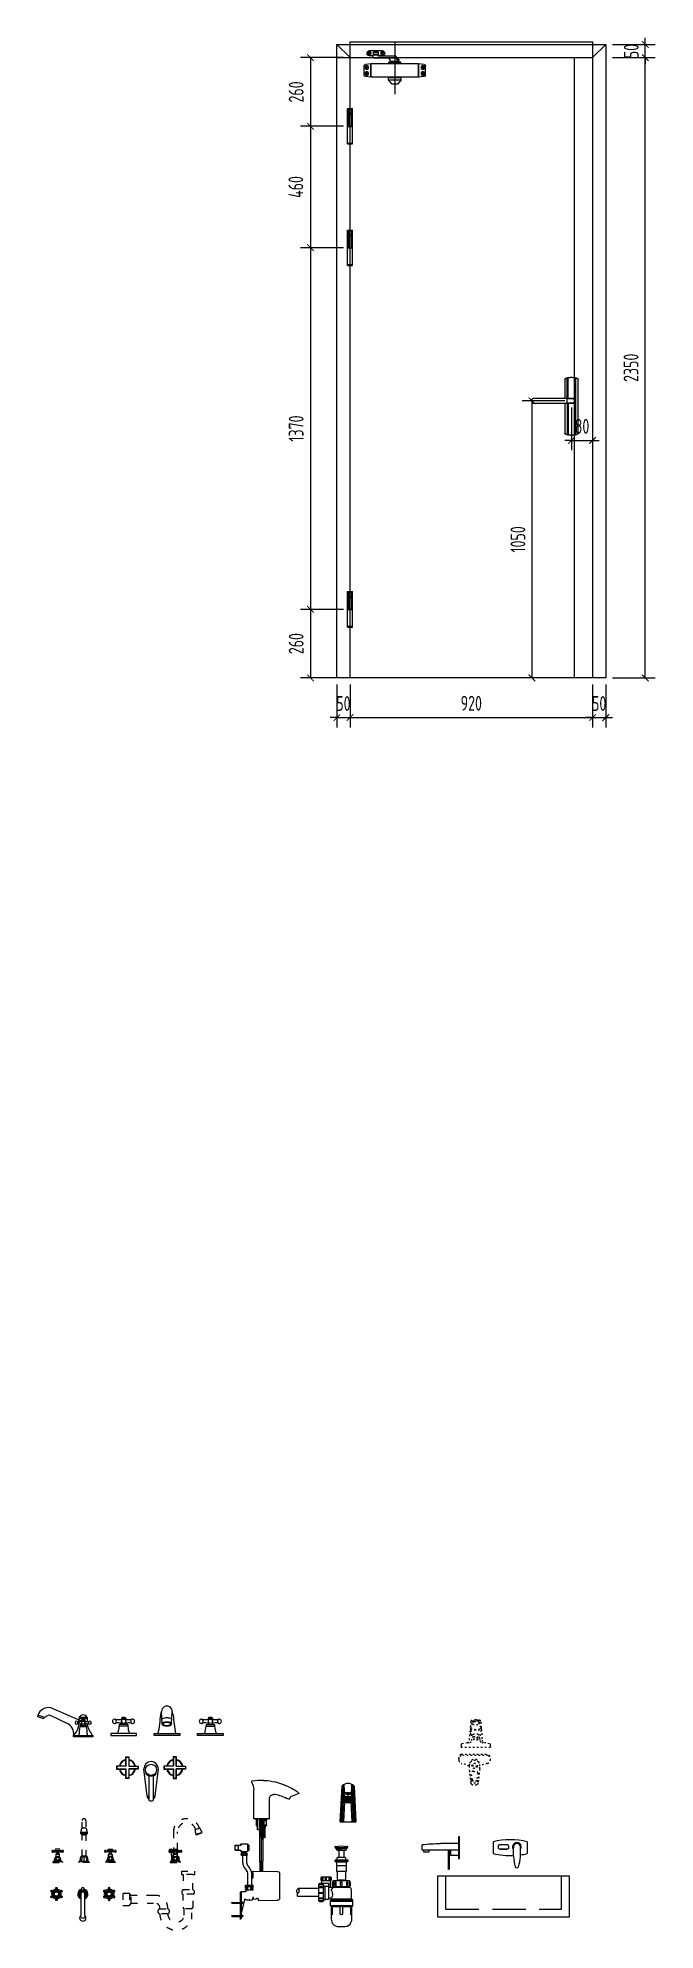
# Model space of a CAD drawing. Header units: millimetres. Extents: x 3162 to 221128, y -144913 to 11496.
# Drawn here: x 181071 to 183412, y -21900 to -14731 of the extents above; entities that cross this region are included whole.
import ezdxf

# ---------------------------------------------------------------- set-up
doc = ezdxf.new("R2010")
doc.units = ezdxf.units.MM
doc.header["$LTSCALE"] = 10
for name, pattern in [('ACAD_ISO03W100', [30, 12, -18]), ('CENTER', [50.8, 31.75, -6.35, 6.35, -6.35]), ('DASH', [8.89, 6.35, -2.54]), ('HIDDEN', [9.525, 6.35, -3.175])]:
    doc.linetypes.add(name, pattern=pattern)
doc.layers.get('Defpoints').update_dxf_attribs({"color": 250})
doc.layers.add('3', color=94, linetype='Continuous')
for name, color, linetype, lineweight in [('FF-Door【门】', 51, 'Continuous', 0), ('FF-Fixed【固定家具】', 30, 'Continuous', 0), ('Gray【中细线】', 8, 'Continuous', 0)]:
    doc.layers.add(name, color=color, linetype=linetype, lineweight=lineweight)
doc.styles.add('尺寸标注', font='ARCHS.SHX', dxfattribs={"width": 0.8})
doc.dimstyles.new('海龙1：25', dxfattribs={"dimscale": 25, "dimtxt": 2.25, "dimasz": 1, "dimexe": 1.5, "dimexo": 1, "dimgap": 1, "dimtad": 1, "dimdec": 0, "dimrnd": 5, "dimdsep": 46, "dimtxsty": '尺寸标注', "dimblk": 'ARCHTICK', "dimblk1": 'ARCHTICK', "dimblk2": 'ARCHTICK', "dimcen": 1, "dimclrd": 44, "dimclre": 44, "dimclrt": 2, "dimadec": 0, "dimazin": 0, "dimtfac": 1, "dimtdec": 0, "dimtix": 1, "dimtmove": 2, "dimatfit": 3, "dimldrblk": 'hl_arrow2', "dimfxl": 5, "dimfxlon": 1, "dimarcsym": 0})

msp = doc.modelspace()

# ---------------------------------------------------------------- blocks, each defined once
blk = doc.blocks.new('_ArchTick')
at = {"color": 2, "linetype": 'ByBlock', "const_width": 0.15}
blk.add_lwpolyline([(-0.5, -0.5), (0.5, 0.5)], dxfattribs=at)
blk = doc.blocks.new('*D296')
at = {"layer": 'Defpoints', "color": 0, "transparency": 16777216}
for p in [(183175, -17156.1), (183225, -17156.1), (183225, -17306.1)]:
    blk.add_point(p, dxfattribs=at)
at = {"layer": 'FF-Fixed【固定家具】', "color": 44, "lineweight": -2, "transparency": 16777216}
for p, q in [((183175, -17181.1), (183175, -17343.6)), ((183225, -17181.1), (183225, -17343.6)), ((183175, -17306.1), (183150, -17306.1)), ((183175, -17306.1), (183225, -17306.1)), ((183225, -17306.1), (183250, -17306.1))]:
    blk.add_line(p, q, dxfattribs=at)
at = {"layer": 'FF-Fixed【固定家具】', "color": 44, "lineweight": -2, "transparency": 16777216, "xscale": 25, "yscale": 25, "zscale": 25}
blk.add_blockref('_ArchTick', (183175, -17306.1), dxfattribs=at)
at = {"layer": 'FF-Fixed【固定家具】', "color": 44, "lineweight": -2, "transparency": 16777216, "xscale": 25, "yscale": 25, "zscale": 25, "rotation": 180}
blk.add_blockref('_ArchTick', (183225, -17306.1), dxfattribs=at)
at = {"layer": 'FF-Fixed【固定家具】', "color": 2, "transparency": 16777216, "insert": (183200, -17252.9), "char_height": 56.25, "attachment_point": 5, "style": '尺寸标注'}
blk.add_mtext('50', dxfattribs=at)
blk = doc.blocks.new('hl_arrow2')
at = {"color": 2}
blk.add_line((-0.22, 0), (-1, 0), dxfattribs=at)
blk.add_lwpolyline([(-0.22, 0), (-0.86, -0.69), (-0.65, -0.86), (0, 0), (-0.65, 0.86), (-0.86, 0.69)], close=True, dxfattribs=at)
for points in [[(-0.86, 0.69), (-0.65, 0.86), (-0.22, 0), (0, 0)], [(-0.86, -0.69), (-0.65, -0.86), (-0.22, 0), (0, 0)]]:
    blk.add_solid(points, dxfattribs=at)
blk = doc.blocks.new('*D297')
at = {"layer": 'Defpoints', "color": 0, "transparency": 16777216}
for p in [(182255, -17156.1), (183175, -17156.1), (183175, -17306.1)]:
    blk.add_point(p, dxfattribs=at)
at = {"layer": 'FF-Fixed【固定家具】', "color": 44, "lineweight": -2, "transparency": 16777216}
for p, q in [((182255, -17181.1), (182255, -17343.6)), ((183175, -17181.1), (183175, -17343.6)), ((182255, -17306.1), (183175, -17306.1))]:
    blk.add_line(p, q, dxfattribs=at)
at = {"layer": 'FF-Fixed【固定家具】', "color": 44, "lineweight": -2, "transparency": 16777216, "xscale": 25, "yscale": 25, "zscale": 25, "rotation": 180}
blk.add_blockref('_ArchTick', (182255, -17306.1), dxfattribs=at)
at = {"layer": 'FF-Fixed【固定家具】', "color": 44, "lineweight": -2, "transparency": 16777216, "xscale": 25, "yscale": 25, "zscale": 25}
blk.add_blockref('_ArchTick', (183175, -17306.1), dxfattribs=at)
at = {"layer": 'FF-Fixed【固定家具】', "color": 2, "transparency": 16777216, "insert": (182715, -17251.8), "char_height": 56.25, "attachment_point": 5, "style": '尺寸标注'}
blk.add_mtext('920', dxfattribs=at)
blk = doc.blocks.new('*D298')
at = {"layer": 'Defpoints', "color": 0, "transparency": 16777216}
for p in [(182205, -17156.1), (182255, -17156.1), (182255, -17306.1)]:
    blk.add_point(p, dxfattribs=at)
at = {"layer": 'FF-Fixed【固定家具】', "color": 44, "lineweight": -2, "transparency": 16777216}
for p, q in [((182205, -17181.1), (182205, -17343.6)), ((182255, -17181.1), (182255, -17343.6)), ((182205, -17306.1), (182180, -17306.1)), ((182205, -17306.1), (182255, -17306.1)), ((182255, -17306.1), (182280, -17306.1))]:
    blk.add_line(p, q, dxfattribs=at)
at = {"layer": 'FF-Fixed【固定家具】', "color": 44, "lineweight": -2, "transparency": 16777216, "xscale": 25, "yscale": 25, "zscale": 25}
blk.add_blockref('_ArchTick', (182205, -17306.1), dxfattribs=at)
at = {"layer": 'FF-Fixed【固定家具】', "color": 44, "lineweight": -2, "transparency": 16777216, "xscale": 25, "yscale": 25, "zscale": 25, "rotation": 180}
blk.add_blockref('_ArchTick', (182255, -17306.1), dxfattribs=at)
at = {"layer": 'FF-Fixed【固定家具】', "color": 2, "transparency": 16777216, "insert": (182230, -17252.9), "char_height": 56.25, "attachment_point": 5, "style": '尺寸标注'}
blk.add_mtext('50', dxfattribs=at)
blk = doc.blocks.new('*D299')
at = {"layer": 'Defpoints', "color": 0, "transparency": 16777216}
for p in [(183225, -14806.1), (183375, -14806.1), (183225, -17156.1)]:
    blk.add_point(p, dxfattribs=at)
at = {"layer": 'FF-Fixed【固定家具】', "color": 44, "lineweight": -2, "transparency": 16777216}
for p, q in [((183250, -14806.1), (183412.5, -14806.1)), ((183375, -17156.1), (183375, -14806.1)), ((183250, -17156.1), (183412.5, -17156.1))]:
    blk.add_line(p, q, dxfattribs=at)
at = {"layer": 'FF-Fixed【固定家具】', "color": 44, "lineweight": -2, "transparency": 16777216, "xscale": 25, "yscale": 25, "zscale": 25}
for p, rotation in [((183375, -14806.1), 90), ((183375, -17156.1), 270)]:
    blk.add_blockref('_ArchTick', p, dxfattribs=dict(at, rotation=rotation))
at = {"layer": 'FF-Fixed【固定家具】', "color": 2, "transparency": 16777216, "insert": (183320.7, -15981.1), "char_height": 56.25, "attachment_point": 5, "rotation": 90, "style": '尺寸标注'}
blk.add_mtext('2350', dxfattribs=at)
blk = doc.blocks.new('*D300')
at = {"layer": 'Defpoints', "color": 0, "transparency": 16777216}
for p in [(183225, -14756.1), (183375, -14756.1), (183225, -14806.1)]:
    blk.add_point(p, dxfattribs=at)
at = {"layer": 'FF-Fixed【固定家具】', "color": 44, "lineweight": -2, "transparency": 16777216}
for p, q in [((183250, -14756.1), (183412.5, -14756.1)), ((183375, -14756.1), (183375, -14731.1)), ((183375, -14806.1), (183375, -14756.1)), ((183250, -14806.1), (183412.5, -14806.1)), ((183375, -14806.1), (183375, -14831.1))]:
    blk.add_line(p, q, dxfattribs=at)
at = {"layer": 'FF-Fixed【固定家具】', "color": 44, "lineweight": -2, "transparency": 16777216, "xscale": 25, "yscale": 25, "zscale": 25}
for p, rotation in [((183375, -14756.1), 270), ((183375, -14806.1), 90)]:
    blk.add_blockref('_ArchTick', p, dxfattribs=dict(at, rotation=rotation))
at = {"layer": 'FF-Fixed【固定家具】', "color": 2, "transparency": 16777216, "insert": (183321.9, -14781.1), "char_height": 56.25, "attachment_point": 5, "rotation": 90, "style": '尺寸标注'}
blk.add_mtext('50', dxfattribs=at)
blk = doc.blocks.new('单扇门00')
blk.add_lwpolyline([(0, 0), (800, 0), (800, 2000), (0, 2000)], close=True)
blk = doc.blocks.new('立面门把手01')
at = {"color": 251, "linetype": 'HIDDEN', "ltscale": 80}
for p, q in [((-16, -128.8, 0), (-16, 87, 0)), ((-12, -129.4, 0), (-12, 87.6, 0)), ((12, 9.1, 0), (12, 87.6, 0)), ((16, 9.1, 0), (16, 87, 0)), ((12, -8.9, 0), (12, -129.4, 0)), ((16, -8.9, 0), (16, -128.8, 0))]:
    blk.add_line(p, q, dxfattribs=at)
at = {"linetype": 'HIDDEN', "ltscale": 80, "elevation": 0}
blk.add_lwpolyline([(25, -8.9), (25, -122.4, -0.317837), (21.7, -127.1, -0.020494), (16, -128.8, -0.498427), (12, -129.4, -0.124451), (-12, -129.4, -0.497981), (-16, -128.8, -0.020494), (-21.7, -127.1, -0.317837), (-25, -122.4), (-25, 80.6, -0.317837), (-21.7, 85.3, -0.020494), (-16, 87, -0.497981), (-12, 87.6, -0.124451), (12, 87.6, -0.498427), (16, 87, -0.020494), (21.7, 85.3, -0.317837), (25, 80.6), (25, 9.1)], format="xyb", dxfattribs=at)
blk.add_lwpolyline([(-9.8, 7.4, -0.214918), (-6.1, 9.1), (147.2, 9.1, -0.314288), (147.2, -8.9), (-6.1, -8.9, -0.214918), (-9.8, -7.3, -0.226084)], format="xyb", close=True, dxfattribs=at)
at = {"color": 251, "linetype": 'HIDDEN', "ltscale": 80, "elevation": 0}
blk.add_lwpolyline([(17.2, 8.1), (17.2, -7.9), (-6.1, -7.9, -0.209535), (-9, -6.7, -0.217189), (-9, 6.8, -0.209535), (-6.1, 8.1), (17.2, 8.1)], format="xyb", close=True, dxfattribs=at)
blk = doc.blocks.new('闭门器1')
at = {"color": 0, "linetype": 'ByBlock'}
for p, q in [((-179.3, -4.1), (-175.5, 3.7)), ((-122.1, 26.3), (-74.3, 26.3)), ((-122.1, 7.1), (-107.8, 7.1)), ((-107.8, 6.4), (-107.8, 8.3)), ((-106.6, 9.5), (-89.5, 9.5)), ((-90, -2), (-87.7, 1)), ((-87.4, 1.8), (-88.3, 8.7)), ((-88.1, 7.1), (-74.3, 7.1)), ((-192.8, -22.5), (-192.8, -16.5)), ((-191.6, -23.7), (-191.6, -22.5)), ((-185.6, -11.8), (-185.6, -8)), ((-181, -12.7), (-177.2, -3.9)), ((-153.8, -12.7), (-150.1, -3.9)), ((-148.5, -23.7), (-148.5, -22.5)), ((-147.3, -22.5), (-147.3, -16.5)), ((-80.2, -23.7), (-58.3, -25.7)), ((-194, -76.3), (-192.8, -73.9)), ((-194, -83.5), (-194, -76.3)), ((-147.3, -73.9), (-146.1, -76.3)), ((-146.1, -83.5), (-146.1, -76.3)), ((-80.2, -73.9), (-58.3, -72))]:
    blk.add_line(p, q, dxfattribs=at)
at = {"color": 0}
for p, q in [((-173.3, 5.2), (-109, 5.2)), ((-286.1, -67.2), (-286.1, -30.4)), ((-259.8, -23.7), (-80.2, -23.7)), ((-259.8, -73.9), (-259.8, -23.7)), ((-192.8, -16.5), (-147.3, -16.5)), ((-192.8, -22.5), (-147.3, -22.5)), ((-183.2, -5.6), (-181.5, -5.6)), ((-175, -2.4), (-90.9, -2.4)), ((-80.2, -73.9), (-80.2, -23.7)), ((-53.9, -67.2), (-53.9, -30.4)), ((-259.8, -73.9), (-80.2, -73.9))]:
    blk.add_line(p, q, dxfattribs=at)
at = {"color": 250, "linetype": 'ByBlock'}
for p, q in [((-107.8, 20.3), (-88.6, 20.3)), ((-107.8, 19.1), (-107.8, 20.3)), ((-107.8, 19.1), (-88.6, 19.1)), ((-107.8, 17.9), (-88.6, 17.9)), ((-107.8, 10.7), (-107.8, 17.9)), ((-107.8, 10.7), (-88.6, 10.7)), ((-105.4, 20.3), (-105.4, 20.9)), ((-104.2, 17.9), (-104.2, 19.1)), ((-104.2, 9.5), (-104.2, 10.7)), ((-92.2, 17.9), (-92.2, 19.1)), ((-92.2, 9.5), (-92.2, 10.7)), ((-91, 20.3), (-91, 20.9)), ((-88.6, 19.1), (-88.6, 20.3)), ((-88.6, 10.7), (-88.6, 17.9))]:
    blk.add_line(p, q, dxfattribs=at)
at = {"linetype": 'ByBlock'}
for p, q in [((-281.8, -25.7), (-259.8, -23.7)), ((-281.8, -72), (-259.8, -73.9))]:
    blk.add_line(p, q, dxfattribs=at)
at = {"ltscale": 3}
blk.add_line((-183.2, -14.2), (-156, -14.2), dxfattribs=at)
at = {"ltscale": 20}
for p, q in [((-182.6, -16.5), (-182.2, -14.2)), ((-157.4, -16.5), (-157.8, -14.2))]:
    blk.add_line(p, q, dxfattribs=at)
at = {"color": 250}
blk.add_line((-194, -76.3), (-146.1, -76.3), dxfattribs=at)
at = {"color": 250, "linetype": 'CENTER', "ltscale": 0.0066}
blk.add_lwpolyline([(-170, 57.9), (-170, -138.3)], dxfattribs=at)
at = {"color": 250, "linetype": 'ByBlock'}
blk.add_lwpolyline([(-259.8, -73.9), (-261, -71.9), (-261, -25.7), (-259.8, -23.7)], dxfattribs=at)
at = {"color": 250}
blk.add_lwpolyline([(-80.2, -73.9), (-79, -71.9), (-79, -25.7), (-80.2, -23.7)], dxfattribs=at)
at = {"color": 0, "linetype": 'ByBlock'}
blk.add_lwpolyline([(-146.1, -83.5), (-194, -83.5), (-179.6, -100.3), (-160.4, -100.3)], close=True, dxfattribs=at)
at = {"color": 250, "linetype": 'ByBlock'}
for centre, radius in [((-122.1, 16.7), 5.98), ((-122.1, 16.7), 1.8), ((-74.3, 16.7), 5.98), ((-74.3, 16.7), 1.8), ((-276.5, -37.4), 7.18), ((-276.5, -60.2), 7.18), ((-276.5, -37.4), 2.39), ((-276.5, -60.2), 2.39), ((-63.5, -37.4), 7.18), ((-63.5, -60.2), 7.18), ((-63.5, -37.4), 2.39), ((-63.5, -60.2), 2.39)]:
    blk.add_circle(centre, radius, dxfattribs=at)
at = {"color": 0, "linetype": 'ByBlock'}
for centre, radius, start, end in [((-173.3, 2.8), 2.39, 90, 157.32793), ((-122.1, 16.7), 9.58, 90, 270), ((-109, 6.4), 1.2, 270, 0), ((-106.6, 8.3), 1.2, 90, 180), ((-89.5, 8.3), 1.2, 18.99659, 90), ((-88.6, 1.8), 1.2, 322.25717, 0), ((-74.3, 16.7), 9.58, 270, 90), ((-281.3, -30.4), 4.79, 95.19443, 180), ((-281.3, -67.2), 4.79, 180, 264.80557), ((-183.2, -8), 2.39, 90, 180), ((-183.2, -11.8), 2.39, 180, 337.32793), ((-181.5, -3.2), 2.39, 270, 337.32793), ((-175, -4.8), 2.39, 90, 157.32793), ((-156, -11.8), 2.39, 270, 337.32793), ((-147.9, -4.8), 2.39, 90, 157.32793), ((-90.9, -1.2), 1.2, 270, 322.25717), ((-58.7, -30.4), 4.79, 0, 84.80557), ((-58.7, -67.2), 4.79, 275.19443, 0)]:
    blk.add_arc(centre, radius, start, end, dxfattribs=at)
at = {"color": 250, "linetype": 'ByBlock'}
blk.add_arc((-98.2, 11.3), 12, 53.1301, 126.8699, dxfattribs=at)
blk = doc.blocks.new('合页1')
for p, q in [((-9, -67), (-9, 67)), ((9, 67), (-9, 67)), ((9, -67), (9, 67)), ((9, -67), (-9, -67))]:
    blk.add_line(p, q)
at = {"color": 250}
for p, q in [((9, 64), (-9, 64)), ((9, 1), (-9, 1)), ((9, 1), (-9, 1)), ((9, -1), (-9, -1)), ((9, -1), (-9, -1)), ((9, -64), (-9, -64))]:
    blk.add_line(p, q, dxfattribs=at)
at = {"color": 250, "linetype": 'HIDDEN'}
for p, q in [((-6, 64), (-6, -1)), ((-6, 45), (-2.5, 51)), ((6, 45), (-6, 45)), ((2.5, 51), (-2.5, 51)), ((6, 64), (6, -1))]:
    blk.add_line(p, q, dxfattribs=at)
at = {"color": 250, "linetype": 'CENTER', "ltscale": 0.0068}
blk.add_line((0, -72.4), (0, 70.6), dxfattribs=at)
at = {"color": 250, "ltscale": 0.2}
blk.add_line((2.5, 51), (6, 45), dxfattribs=at)
blk = doc.blocks.new('*D301')
at = {"layer": 'Defpoints', "color": 0, "transparency": 16777216}
for p in [(183095, -16106.1), (182945, -17156.1), (183095, -17156.1)]:
    blk.add_point(p, dxfattribs=at)
at = {"layer": 'FF-Fixed【固定家具】', "color": 44, "lineweight": -2, "transparency": 16777216}
for p, q in [((183070, -16106.1), (182907.5, -16106.1)), ((182945, -16106.1), (182945, -17156.1)), ((183070, -17156.1), (182907.5, -17156.1))]:
    blk.add_line(p, q, dxfattribs=at)
at = {"layer": 'FF-Fixed【固定家具】', "color": 44, "lineweight": -2, "transparency": 16777216, "xscale": 25, "yscale": 25, "zscale": 25}
for p, rotation in [((182945, -16106.1), 90), ((182945, -17156.1), 270)]:
    blk.add_blockref('_ArchTick', p, dxfattribs=dict(at, rotation=rotation))
at = {"layer": 'FF-Fixed【固定家具】', "color": 2, "transparency": 16777216, "insert": (182891.9, -16631.1), "char_height": 56.25, "attachment_point": 5, "rotation": 90, "style": '尺寸标注'}
blk.add_mtext('1050', dxfattribs=at)
blk = doc.blocks.new('*D302')
at = {"layer": 'Defpoints', "color": 0, "transparency": 16777216}
for p in [(183095, -16106.1), (183175, -16106.1), (183175, -16256.1)]:
    blk.add_point(p, dxfattribs=at)
at = {"layer": 'FF-Fixed【固定家具】', "color": 44, "lineweight": -2, "transparency": 16777216}
for p, q in [((183095, -16131.1), (183095, -16293.6)), ((183175, -16131.1), (183175, -16293.6)), ((183095, -16256.1), (183070, -16256.1)), ((183095, -16256.1), (183175, -16256.1)), ((183175, -16256.1), (183200, -16256.1))]:
    blk.add_line(p, q, dxfattribs=at)
at = {"layer": 'FF-Fixed【固定家具】', "color": 44, "lineweight": -2, "transparency": 16777216, "xscale": 25, "yscale": 25, "zscale": 25}
blk.add_blockref('_ArchTick', (183095, -16256.1), dxfattribs=at)
at = {"layer": 'FF-Fixed【固定家具】', "color": 44, "lineweight": -2, "transparency": 16777216, "xscale": 25, "yscale": 25, "zscale": 25, "rotation": 180}
blk.add_blockref('_ArchTick', (183175, -16256.1), dxfattribs=at)
at = {"layer": 'FF-Fixed【固定家具】', "color": 2, "transparency": 16777216, "insert": (183135, -16202.9), "char_height": 56.25, "attachment_point": 5, "style": '尺寸标注'}
blk.add_mtext('80', dxfattribs=at)
blk = doc.blocks.new('*D303')
at = {"layer": 'Defpoints', "color": 0, "transparency": 16777216}
for p in [(182255, -14806.1), (182105, -15066.1), (182255, -15066.1)]:
    blk.add_point(p, dxfattribs=at)
at = {"layer": 'FF-Fixed【固定家具】', "color": 44, "lineweight": -2, "transparency": 16777216}
for p, q in [((182230, -14806.1), (182067.5, -14806.1)), ((182105, -14806.1), (182105, -15066.1)), ((182230, -15066.1), (182067.5, -15066.1))]:
    blk.add_line(p, q, dxfattribs=at)
at = {"layer": 'FF-Fixed【固定家具】', "color": 44, "lineweight": -2, "transparency": 16777216, "xscale": 25, "yscale": 25, "zscale": 25}
for p, rotation in [((182105, -14806.1), 90), ((182105, -15066.1), 270)]:
    blk.add_blockref('_ArchTick', p, dxfattribs=dict(at, rotation=rotation))
at = {"layer": 'FF-Fixed【固定家具】', "color": 2, "transparency": 16777216, "insert": (182050.7, -14936.1), "char_height": 56.25, "attachment_point": 5, "rotation": 90, "style": '尺寸标注'}
blk.add_mtext('260', dxfattribs=at)
blk = doc.blocks.new('*D304')
at = {"layer": 'Defpoints', "color": 0, "transparency": 16777216}
for p in [(182255, -15066.1), (182105, -15526.1), (182255, -15526.1)]:
    blk.add_point(p, dxfattribs=at)
at = {"layer": 'FF-Fixed【固定家具】', "color": 44, "lineweight": -2, "transparency": 16777216}
for p, q in [((182230, -15066.1), (182067.5, -15066.1)), ((182105, -15066.1), (182105, -15526.1)), ((182230, -15526.1), (182067.5, -15526.1))]:
    blk.add_line(p, q, dxfattribs=at)
at = {"layer": 'FF-Fixed【固定家具】', "color": 44, "lineweight": -2, "transparency": 16777216, "xscale": 25, "yscale": 25, "zscale": 25}
for p, rotation in [((182105, -15066.1), 90), ((182105, -15526.1), 270)]:
    blk.add_blockref('_ArchTick', p, dxfattribs=dict(at, rotation=rotation))
at = {"layer": 'FF-Fixed【固定家具】', "color": 2, "transparency": 16777216, "insert": (182049.5, -15296.1), "char_height": 56.25, "attachment_point": 5, "rotation": 90, "style": '尺寸标注'}
blk.add_mtext('460', dxfattribs=at)
blk = doc.blocks.new('*D305')
at = {"layer": 'Defpoints', "color": 0, "transparency": 16777216}
for p in [(182255, -15526.1), (182105, -16896.1), (182255, -16896.1)]:
    blk.add_point(p, dxfattribs=at)
at = {"layer": 'FF-Fixed【固定家具】', "color": 44, "lineweight": -2, "transparency": 16777216}
for p, q in [((182230, -15526.1), (182067.5, -15526.1)), ((182105, -15526.1), (182105, -16896.1)), ((182230, -16896.1), (182067.5, -16896.1))]:
    blk.add_line(p, q, dxfattribs=at)
at = {"layer": 'FF-Fixed【固定家具】', "color": 44, "lineweight": -2, "transparency": 16777216, "xscale": 25, "yscale": 25, "zscale": 25}
for p, rotation in [((182105, -15526.1), 90), ((182105, -16896.1), 270)]:
    blk.add_blockref('_ArchTick', p, dxfattribs=dict(at, rotation=rotation))
at = {"layer": 'FF-Fixed【固定家具】', "color": 2, "transparency": 16777216, "insert": (182050.7, -16211.1), "char_height": 56.25, "attachment_point": 5, "rotation": 90, "style": '尺寸标注'}
blk.add_mtext('1370', dxfattribs=at)
blk = doc.blocks.new('*D306')
at = {"layer": 'Defpoints', "color": 0, "transparency": 16777216}
for p in [(182255, -16896.1), (182105, -17156.1), (182255, -17156.1)]:
    blk.add_point(p, dxfattribs=at)
at = {"layer": 'FF-Fixed【固定家具】', "color": 44, "lineweight": -2, "transparency": 16777216}
for p, q in [((182230, -16896.1), (182067.5, -16896.1)), ((182105, -16896.1), (182105, -17156.1)), ((182230, -17156.1), (182067.5, -17156.1))]:
    blk.add_line(p, q, dxfattribs=at)
at = {"layer": 'FF-Fixed【固定家具】', "color": 44, "lineweight": -2, "transparency": 16777216, "xscale": 25, "yscale": 25, "zscale": 25}
for p, rotation in [((182105, -16896.1), 90), ((182105, -17156.1), 270)]:
    blk.add_blockref('_ArchTick', p, dxfattribs=dict(at, rotation=rotation))
at = {"layer": 'FF-Fixed【固定家具】', "color": 2, "transparency": 16777216, "insert": (182050.7, -17026.1), "char_height": 56.25, "attachment_point": 5, "rotation": 90, "style": '尺寸标注'}
blk.add_mtext('260', dxfattribs=at)
blk = doc.blocks.new('海龙工具_2009100910070541')
at = {"linetype": 'ACAD_ISO03W100', "ltscale": 0.05}
blk.add_lwpolyline([(-20.4, -44.8, 0.119972), (-48.8, -35.5, -0.274112), (-59.9, -23, -0.335047), (-51.1, 0), (51.1, 0, -0.335047), (59.9, -23, -0.274112), (48.8, -35.5, 0.119972), (20.4, -44.8, -0.057456), (19.6, -55.3), (13.8, -109.7, -0.231762), (11.5, -113.4, -0.282547), (-11.5, -113.4, -0.231762), (-13.8, -109.7), (-19.6, -55.3, -0.057456)], format="xyb", close=True, dxfattribs=at)
at = {"color": 8, "linetype": 'ACAD_ISO03W100', "ltscale": 0.05}
blk.add_lwpolyline([(59.9, -23, 0.339575), (51.1, -5.2), (-51.1, -5.2, 0.339575), (-59.9, -23)], format="xyb", dxfattribs=at)
at = {"linetype": 'ACAD_ISO03W100', "ltscale": 0.05}
blk.add_lwpolyline([(19.6, -55.3), (13.2, -97.9, -0.782566), (-13.2, -97.9), (-19.6, -55.3)], format="xyb", dxfattribs=at)
at = {"color": 8, "linetype": 'ACAD_ISO03W100', "ltscale": 0.05}
blk.add_lwpolyline([(8.3, -96.9, -0.763333), (-8.3, -96.9), (-12.2, -71.4, -0.526804), (-5, -64.3, 0.198636), (5, -64.3, -0.526804), (12.2, -71.4)], format="xyb", close=True, dxfattribs=at)
blk.add_circle((0, -44.3), 9.99, dxfattribs=at)
at = {"linetype": 'ACAD_ISO03W100', "ltscale": 0.05}
blk.add_arc((0, -43.5), 20.4, 356.23685, 183.76315, dxfattribs=at)
at = {"color": 8, "linetype": 'ACAD_ISO03W100', "ltscale": 0.05}
for centre, radius, start, end in [((0, -37.1), 18.2, 11.45, 169.20922), ((0.6, -44.9), 7.71, 148.20964, 205.91531), ((-4.4, -45.2), 11.4, 341.42429, 21.37184)]:
    blk.add_arc(centre, radius, start, end, dxfattribs=at)
blk = doc.blocks.new('海龙工具_2009100910070966')
at = {"linetype": 'ACAD_ISO03W100', "ltscale": 0.05}
blk.add_lwpolyline([(-56.3, 0), (56.3, 0), (56, 7.7, 0.346537), (52, 12.4), (32.6, 16.4, -0.351645), (23.9, 26.1, -0.008675), (21.4, 67.1), (19.6, 69.9, 0.056979), (21.4, 73.3), (19.4, 96.4, 0.294022), (16.1, 100.7, 0.172231), (-16.1, 100.7, 0.294022), (-19.4, 96.4), (-21.4, 73.3, 0.056979), (-19.6, 69.9), (-21.4, 67.1, -0.008675), (-23.9, 26.1, -0.351645), (-32.6, 16.4), (-52, 12.4, 0.346537), (-56, 7.7)], format="xyb", close=True, dxfattribs=at)
at = {"color": 8, "linetype": 'ACAD_ISO03W100', "ltscale": 0.05}
for points in [[(-18.5, 74.3, -0.048361), (-14.4, 90.6, -0.18492), (-9.2, 98.4, -0.131598), (-5.2, 98.5, 0.096366), (5.2, 98.5, -0.131598), (9.2, 98.4, -0.18492), (14.4, 90.6, -0.048361), (18.5, 74.3)], [(-17.7, 98.6, 0.112107), (-6.2, 101.6, -0.104885), (6.2, 101.6, 0.112107), (17.7, 98.6)], [(-6.2, 96.6, 0.342751), (-12.4, 87.2, 0.205028), (12.4, 87.2, 0.342751), (6.2, 96.6, -0.056286), (-6, 96.7)], [(-32.6, 16.4), (-23.1, 17.5, 0.276969), (-15.3, 24.3), (-14.4, 34.4, -0.287596), (-9, 39.6), (9, 39.6, -0.287596), (14.4, 34.4), (15.3, 24.3, 0.276969), (23.1, 17.5), (32.6, 16.4)], [(18.5, 63.2), (18.5, 47.9, -0.47403), (16.1, 45.5, -0.138483), (9.4, 47.9, 0.135855), (-9.4, 47.9, -0.138483), (-16.1, 45.5, -0.47403), (-18.5, 47.9), (-18.5, 63.2), (-18.5, 47.9)], [(7.8, 28.1), (7.8, 32.9, 0.336593), (-7.8, 32.9), (-7.8, 28.1)]]:
    blk.add_lwpolyline(points, format="xyb", dxfattribs=at)
at = {"linetype": 'ACAD_ISO03W100', "ltscale": 0.05}
for centre, radius, start, end in [((0, 164.9), 100.1, 257.65382, 282.34618), ((0, 136.9), 69.8, 253.72221, 286.27779)]:
    blk.add_arc(centre, radius, start, end, dxfattribs=at)
at = {"color": 8, "linetype": 'ACAD_ISO03W100', "ltscale": 0.05}
blk.add_ellipse((0, 28.1), major_axis=(7.84, 0), ratio=0.294234, dxfattribs=at)
blk = doc.blocks.new('海龙工具_2009103111141192')
at = {"color": 8}
for p, q in [((-114, 0), (-110, 0)), ((-107, 12.1), (-105, 8.7)), ((-93, 12.1), (-95, 8.7)), ((-86, 0), (-90, 0)), ((-15.5, 0), (-12.4, 0)), ((-8.8, 8.8), (-11, 11)), ((-1, 14), (-1, 14.1)), ((0, 13.3), (0, 12.4)), ((1, 14), (1, 14.1)), ((8.8, 8.8), (11, 11)), ((12.4, 0), (15.5, 0)), ((86, 0), (90, 0)), ((93, 12.1), (95, 8.7)), ((107, 12.1), (105, 8.7)), ((114, 0), (110, 0)), ((-107, -12.1), (-105, -8.7)), ((-93, -12.1), (-95, -8.7)), ((-8.8, -8.8), (-11, -11)), ((8.8, -8.8), (11, -11)), ((93, -12.1), (95, -8.7)), ((107, -12.1), (105, -8.7))]:
    blk.add_line(p, q, dxfattribs=at)
for p, q in [((-81.9, 8.1), (-90.5, 3.2)), ((81.9, 8.1), (90.5, 3.2))]:
    blk.add_line(p, q)
for points in [[(-90.5, 3.2, -0.162529), (-90.5, -3.2), (-81.9, -8.1, -2.618034), (-83.9, -11.6), (-92.5, -6.6, -0.162529), (-98, -9.8), (-98, -19.8, -2.618034), (-102, -19.8), (-102, -9.8, -0.162529), (-107.5, -6.6), (-116.1, -11.6, -2.618034), (-118.1, -8.1), (-109.5, -3.2, -0.162529), (-109.5, 3.2), (-118.1, 8.1, -2.618034), (-116.1, 11.6), (-107.5, 6.6, -0.162529), (-102, 9.8), (-102, 19.8, -2.618034), (-98, 19.8), (-98, 9.8, -0.162529), (-92.5, 6.6), (-83.9, 11.6, -2.618034), (-81.9, 8.1)], [(90.5, 3.2, 0.162529), (90.5, -3.2), (81.9, -8.1, 2.618034), (83.9, -11.6), (92.5, -6.6, 0.162529), (98, -9.8), (98, -19.8, 2.618034), (102, -19.8), (102, -9.8, 0.162529), (107.5, -6.6), (116.1, -11.6, 2.618034), (118.1, -8.1), (109.5, -3.2, 0.162529), (109.5, 3.2), (118.1, 8.1, 2.618034), (116.1, 11.6), (107.5, 6.6, 0.162529), (102, 9.8), (102, 19.8, 2.618034), (98, 19.8), (98, 9.8, 0.162529), (92.5, 6.6), (83.9, 11.6, 2.618034), (81.9, 8.1)], [(7.5, -80.9), (7.5, -85.4, -0.970211), (-7.5, -85.4), (-7.5, -80.9)]]:
    blk.add_lwpolyline(points, format="xyb")
for points in [[(-111.7, 4.5), (-113.7, 1, 0.267949), (-113.7, -1), (-111.7, -4.5)], [(-102, 12.4), (-106, 12.4, 0.267949), (-107.7, 11.4), (-109.7, 7.9)], [(-90.3, 7.9), (-92.3, 11.4, 0.267949), (-94, 12.4), (-98, 12.4)], [(-88.3, -4.5), (-86.3, -1, 0.267949), (-86.3, 1), (-88.3, 4.5)], [(7.5, -18), (7.5, 0, 1), (-7.5, 0), (-7.5, -18)], [(88.3, -4.5), (86.3, -1, -0.267949), (86.3, 1), (88.3, 4.5)], [(90.3, 7.9), (92.3, 11.4, -0.267949), (94, 12.4), (98, 12.4)], [(102, 12.4), (106, 12.4, -0.267949), (107.7, 11.4), (109.7, 7.9)], [(111.7, 4.5), (113.7, 1, -0.267949), (113.7, -1), (111.7, -4.5)], [(-109.7, -7.9), (-107.7, -11.4, 0.267949), (-106, -12.4), (-102, -12.4)], [(-98, -12.4), (-94, -12.4, 0.267949), (-92.3, -11.4), (-90.3, -7.9)], [(98, -12.4), (94, -12.4, -0.267949), (92.3, -11.4), (90.3, -7.9)], [(109.7, -7.9), (107.7, -11.4, -0.267949), (106, -12.4), (102, -12.4)]]:
    blk.add_lwpolyline(points, format="xyb", dxfattribs=at)
blk.add_lwpolyline([(-5, 18.9, 0.716797), (-7.5, -18), (-7.5, -80.9, 2.875146), (7.5, -80.9), (7.5, -18, 0.716869), (5, 18.9, 1.127472)], format="xyb", close=True)
for points in [[(-2.3, 14.5), (-11, 11), (-15.5, 0), (-11, -11), (-7.5, -12.4)], [(7.5, -9.3), (8.8, -8.8), (12.4, 0), (8.8, 8.8), (0, 12.4), (-8.8, 8.8), (-12.4, 0), (-8.8, -8.8), (-7.5, -9.3)], [(7.5, -12.4), (11, -11), (15.5, 0), (11, 11), (2.3, 14.5)]]:
    blk.add_lwpolyline(points, dxfattribs=at)
for centre in [(-100, 0), (100, 0)]:
    blk.add_circle(centre, 8, dxfattribs=at)
for centre, radius, start, end in [((-100, 0), 18.4, 156.23112, 203.76888), ((-119.1, 11), 3, 288.18969, 11.81031), ((-100, 0), 18.4, 96.23112, 143.76888), ((-100, 0), 10, 138.46304, 161.53696), ((-100, 22), 3, 228.18969, 311.81031), ((-100, 0), 10, 78.46304, 101.53696), ((-100, 0), 18.4, 36.23112, 83.76888), ((-100, 0), 10, 18.46304, 41.53696), ((-80.9, 11), 3, 168.18969, 251.81031), ((-100, 0), 18.4, 336.23112, 23.76888), ((100, 0), 18.4, 156.23112, 203.76888), ((80.9, 11), 3, 288.18969, 11.81031), ((100, 0), 18.4, 96.23112, 143.76888), ((100, 0), 10, 138.46304, 161.53696), ((100, 22), 3, 228.18969, 311.81031), ((100, 0), 10, 78.46304, 101.53696), ((100, 0), 18.4, 36.23112, 83.76888), ((100, 0), 10, 18.46304, 41.53696), ((119.1, 11), 3, 168.18969, 251.81031), ((100, 0), 18.4, 336.23112, 23.76888), ((-119.1, -11), 3, 348.18969, 71.81031), ((-100, 0), 18.4, 216.23112, 263.76888), ((-100, 0), 10, 198.46304, 221.53696), ((-100, 0), 10, 258.46304, 281.53696), ((-100, -22), 3, 48.18969, 131.81031), ((-100, 0), 18.4, 276.23112, 323.76888), ((-100, 0), 10, 318.46304, 341.53696), ((-80.9, -11), 3, 108.18969, 191.81031), ((80.9, -11), 3, 348.18969, 71.81031), ((100, 0), 18.4, 216.23112, 263.76888), ((100, 0), 10, 198.46304, 221.53696), ((100, 0), 10, 258.46304, 281.53696), ((100, -22), 3, 48.18969, 131.81031), ((100, 0), 18.4, 276.23112, 323.76888), ((100, 0), 10, 318.46304, 341.53696), ((119.1, -11), 3, 108.18969, 191.81031)]:
    blk.add_arc(centre, radius, start, end)
for centre, radius, start, end in [((0, 0), 9.63, 321.15599, 218.84401), ((0, 19), 5, 181.12504, 358.88583), ((0, 14.3), 1.07, 200.53183, 339.46817)]:
    blk.add_arc(centre, radius, start, end, dxfattribs=at)
blk.add_ellipse((0, 19.4), major_axis=(3.38, 3.94), ratio=0.947595, start_param=2.363821, end_param=5.285111)
blk = doc.blocks.new('海龙工具_2009103111141664')
at = {"color": 8, "linetype": 'ACAD_ISO03W100', "ltscale": 0.2}
for p, q in [((-11.5, 110.1), (-11.5, 108.6)), ((11.5, 110.1), (11.5, 108.6)), ((-86.7, 7), (-113.3, 7)), ((-86.7, 2), (-113.3, 2)), ((-110, 45), (-101.7, 45)), ((-107.5, 19.9), (-92.5, 19.9)), ((-106.5, 22.8), (-93.5, 22.8)), ((-106.2, 7), (-106.2, 2)), ((-103.5, 40), (-101.7, 40)), ((-103.5, 31.8), (-96.5, 31.8)), ((-103.3, 19.9), (-103.3, 22.8)), ((-98.3, 45), (-90, 45)), ((-98.3, 40), (-96.5, 40)), ((-96.7, 19.9), (-96.7, 22.8)), ((-93.8, 7), (-93.8, 2)), ((-15, 5), (15, 5)), ((15, 2), (-15, 2)), ((-7.8, 22.9), (-9.8, 5)), ((-9.5, 22.9), (9.5, 22.9)), ((-8.5, 24), (8.5, 24)), ((-7.5, 25), (7.5, 25)), ((0, 22.9), (0, 5)), ((7.8, 22.9), (9.8, 5)), ((86.7, 7), (113.3, 7)), ((86.7, 2), (113.3, 2)), ((98.3, 45), (90, 45)), ((107.5, 19.9), (92.5, 19.9)), ((106.5, 22.8), (93.5, 22.8)), ((93.8, 7), (93.8, 2)), ((98.3, 40), (96.5, 40)), ((103.5, 31.8), (96.5, 31.8)), ((96.7, 19.9), (96.7, 22.8)), ((110, 45), (101.7, 45)), ((103.5, 40), (101.7, 40)), ((103.3, 19.9), (103.3, 22.8)), ((106.2, 7), (106.2, 2))]:
    blk.add_line(p, q, dxfattribs=at)
at = {"linetype": 'ACAD_ISO03W100', "ltscale": 0.2}
for p, q in [((-118.3, 2), (-118.3, 0)), ((-118.3, 0), (-81.7, 0)), ((-110, 44.5), (-110, 40.5)), ((-90, 44.5), (-90, 40.5)), ((-81.7, 2), (-81.7, 0)), ((81.7, 2), (81.7, 0)), ((118.3, 0), (81.7, 0)), ((90, 44.5), (90, 40.5)), ((110, 44.5), (110, 40.5)), ((118.3, 2), (118.3, 0))]:
    blk.add_line(p, q, dxfattribs=at)
blk.add_lwpolyline([(7.5, 158.9), (7.5, 129.1, -0.414214), (9.5, 127.1, 0.025056), (12.5, 110, -0.208407), (11.5, 108.4, -0.149237), (10.9, 107.5, -0.102812), (7.5, 106.1), (7.5, 25), (8.5, 25), (8.5, 24), (9.5, 24), (9.5, 22.9), (10.5, 22.9, -0.414214), (12.5, 20.9, 0.067547), (15.5, 5), (15, 5, -0.554842), (15, 2), (19.5, 2), (19.5, 0), (-19.5, 0), (-19.5, 2), (-15, 2, -0.554842), (-15, 5), (-15.5, 5, 0.067547), (-12.5, 20.9, -0.414214), (-10.5, 22.9), (-9.5, 22.9), (-9.5, 24), (-8.5, 24), (-8.5, 25), (-7.5, 25), (-7.5, 106.1, -0.102812), (-10.9, 107.5, -0.195026), (-11.5, 108.6, -0.415632), (-12.5, 110, 0.025091), (-9.5, 127.1, -0.414214), (-7.5, 129.1), (-7.5, 158.9, -0.931586)], format="xyb", close=True, dxfattribs=at)
for points in [[(-81.7, 2), (-86.7, 2), (-86.7, 7, -0.113741), (-91.3, 19.9), (-92.5, 19.9), (-92.5, 22.8), (-93.5, 22.8), (-93.5, 30.8, 0.414214), (-94.5, 31.8), (-96.5, 31.8), (-96.5, 40), (-90, 40), (-90, 40.5), (-83.2, 40.5, 2.618034), (-83.2, 44.5), (-90, 44.5), (-90, 45), (-92, 50), (-108, 50), (-110, 45), (-110, 44.5), (-116.8, 44.5, 2.618034), (-116.8, 40.5), (-110, 40.5), (-110, 40), (-103.5, 40), (-103.5, 31.8), (-105.5, 31.8, 0.414214), (-106.5, 30.8), (-106.5, 22.8), (-107.5, 22.8), (-107.5, 19.9), (-108.7, 19.9, -0.113741), (-113.3, 7), (-113.3, 2), (-118.3, 2)], [(81.7, 2), (86.7, 2), (86.7, 7, 0.113741), (91.3, 19.9), (92.5, 19.9), (92.5, 22.8), (93.5, 22.8), (93.5, 30.8, -0.414214), (94.5, 31.8), (96.5, 31.8), (96.5, 40), (90, 40), (90, 40.5), (83.2, 40.5, -2.618034), (83.2, 44.5), (90, 44.5), (90, 45), (92, 50), (108, 50), (110, 45), (110, 44.5), (116.8, 44.5, -2.618034), (116.8, 40.5), (110, 40.5), (110, 40), (103.5, 40), (103.5, 31.8), (105.5, 31.8, -0.414214), (106.5, 30.8), (106.5, 22.8), (107.5, 22.8), (107.5, 19.9), (108.7, 19.9, 0.113741), (113.3, 7), (113.3, 2), (118.3, 2)]]:
    blk.add_lwpolyline(points, format="xyb", dxfattribs=at)
for centre in [(-100, 42.5), (100, 42.5)]:
    blk.add_circle(centre, 3, dxfattribs=at)
at = {"color": 8, "linetype": 'ACAD_ISO03W100', "ltscale": 0.2}
for centre, radius, start, end in [((0, 142.5), 35.2, 255.24948, 284.75075), ((10.6, 109.9), 1.89, 2.90303, 62.04694), ((-109.7, 3.3), 5.17, 46.18141, 133.81859), ((-150.6, 21.6), 46.8, 341.80463, 357.91626), ((-100, -5.5), 13.9, 63.68731, 116.31269), ((-49.4, 21.6), 46.8, 182.08374, 198.19537), ((-90.3, 3.3), 5.17, 46.18141, 133.81859), ((90.3, 3.3), 5.17, 46.18141, 133.81859), ((49.4, 21.6), 46.8, 341.80463, 357.91626), ((100, -5.5), 13.9, 63.68731, 116.31269), ((150.6, 21.6), 46.8, 182.08374, 198.19537), ((109.7, 3.3), 5.17, 46.18141, 133.81859)]:
    blk.add_arc(centre, radius, start, end, dxfattribs=at)
at = {"linetype": 'ACAD_ISO03W100', "ltscale": 0.2}
for centre, radius, start, end in [((0, 142.5), 37.2, 258.35834, 281.64166), ((-119.1, 42.5), 3, 318.18969, 41.81031), ((-80.9, 42.5), 3, 138.18969, 221.81031), ((80.9, 42.5), 3, 318.18969, 41.81031), ((119.1, 42.5), 3, 138.18969, 221.81031)]:
    blk.add_arc(centre, radius, start, end, dxfattribs=at)
at = {"color": 8, "linetype": 'ACAD_ISO03W100', "ltscale": 0.2}
for centre, major_axis, ratio, start_param, end_param in [((0, 110), (12.6, 0.9), 0.429523, 2.684413, 2.975332), ((0, 110), (-11.5, 0), 0.275622, 3.176758, 6.320214), ((0, 108.6), (-13.7, 0), 0.400366, 3.716428, 5.708438), ((0, 108.6), (-11.5, 0), 0.285489, 3.081072, 6.283185)]:
    blk.add_ellipse(centre, major_axis=major_axis, ratio=ratio, start_param=start_param, end_param=end_param, dxfattribs=at)
at = {"linetype": 'ACAD_ISO03W100', "ltscale": 0.2}
blk.add_ellipse((0, 109.6), major_axis=(0, 21.1), ratio=0.936007, start_param=-0.389709, end_param=0.389709, dxfattribs=at)
at = {"color": 8, "linetype": 'ACAD_ISO03W100', "ltscale": 0.2}
blk.add_open_spline([(9, 108.5), (8.7, 108.6), (8.4, 108.7), (7.4, 109), (6.5, 109.2), (4.5, 109.6), (3.4, 109.7), (1, 109.8), (-0.2, 109.9), (-2.8, 109.8), (-4.2, 109.6), (-6.4, 109.3), (-7.3, 109.1), (-8.3, 108.7), (-8.7, 108.6), (-9, 108.5)], degree=3, knots=[3.692863, 3.692863, 3.692863, 3.692863, 3.846479, 3.846479, 4.177561, 4.177561, 4.508644, 4.508644, 4.839727, 4.839727, 5.238609, 5.238609, 5.549008, 5.549008, 5.731881, 5.731881, 5.731881, 5.731881], dxfattribs=at)
blk = doc.blocks.new('海龙工具_2009103111142230')
at = {"color": 8, "linetype": 'ACAD_ISO03W100', "ltscale": 0.2}
for p, q in [((76.7, 125.6), (91.1, 129.9)), ((78, 107.2), (100.1, 113.8)), ((-15, 5), (-13.3, 5)), ((15, 2), (-15, 2)), ((13.3, 7), (-13.3, 7)), ((13.3, 2), (-13.3, 2)), ((-9.5, 22.9), (9.5, 22.9)), ((-9.3, 45), (9.3, 45)), ((-8.5, 24), (-6.5, 24)), ((-7.5, 25), (-6.5, 25)), ((-7.5, 19.9), (7.5, 19.9)), ((-6.5, 22.8), (6.5, 22.8)), ((-6.2, 7), (-6.2, 2)), ((-3.5, 31.8), (3.5, 31.8)), ((-3.3, 19.9), (-3.3, 22.8)), ((3.3, 19.9), (3.3, 22.8)), ((6.2, 7), (6.2, 2)), ((6.5, 25), (7.5, 25)), ((6.5, 24), (8.5, 24)), ((13.3, 5), (15, 5))]:
    blk.add_line(p, q, dxfattribs=at)
at = {"linetype": 'ACAD_ISO03W100', "ltscale": 0.2}
for p, q in [((-18.3, 2), (-18.3, 0)), ((-18.3, 0), (18.3, 0)), ((-7.5, 50), (7.5, 50)), ((18.3, 2), (18.3, 0))]:
    blk.add_line(p, q, dxfattribs=at)
for points in [[(76.7, 125.6, 0.414214), (75.4, 123.1, -0.066949), (77.1, 106.9), (78, 107.2), (78.6, 105.3), (100.6, 111.8), (100.1, 113.8), (101, 114, -0.066949), (93.6, 128.5, 0.414214), (91.1, 129.9, 0.857545), (-7.5, 116.3), (-7.5, 50), (-8, 50), (-9.9, 45.3)], [(9.9, 45.3), (8, 50), (7.5, 50), (7.5, 116.2, -0.856149), (76.7, 125.6)], [(-13.2, 40.5), (-19.8, 40.5, -2.618034), (-19.8, 44.5), (-13.2, 44.5)], [(-18.5, 40.5), (-17.3, 38.8), (-13.5, 12.8, -0.033737), (-15.5, 5), (-15, 5, 0.554842), (-15, 2), (-19.5, 2), (-19.5, 0), (19.5, 0), (19.5, 2), (15, 2, 0.554842), (15, 5), (15.5, 5, -0.067547), (12.5, 20.9, 0.414214), (10.5, 22.9), (9.5, 22.9), (9.5, 24), (8.5, 24), (8.5, 25), (7.5, 25), (7.5, 40)], [(-18.3, 2), (-13.3, 2), (-13.3, 7, 0.113741), (-8.7, 19.9), (-7.5, 19.9), (-7.5, 22.8), (-6.5, 22.8), (-6.5, 30.8, -0.414214), (-5.5, 31.8), (-3.5, 31.8), (-3.5, 40), (-9.3, 40)], [(-7.5, 40), (-7.5, 25), (-8.5, 25), (-8.5, 24), (-9.5, 24), (-9.5, 22.9), (-10.5, 22.9, 0.414214), (-12.5, 20.9, -0.001816), (-12.5, 20.4), (-15.3, 39.1), (-14.9, 40.5)], [(18.3, 2), (13.3, 2), (13.3, 7, -0.113741), (8.7, 19.9), (7.5, 19.9), (7.5, 22.8), (6.5, 22.8), (6.5, 30.8, 0.414214), (5.5, 31.8), (3.5, 31.8), (3.5, 40), (9.3, 40)], [(13.2, 40.5), (19.8, 40.5, 2.618034), (19.8, 44.5), (13.2, 44.5)]]:
    blk.add_lwpolyline(points, format="xyb", dxfattribs=at)
blk.add_lwpolyline([(-13.7, 44.5), (-12.6, 48.4), (-12.9, 50.6), (-23, 49.1), (-22.7, 46.9), (-21.8, 45.5)], dxfattribs=at)
at = {"color": 8, "linetype": 'ACAD_ISO03W100', "ltscale": 0.2}
for points in [[(-12.8, 48.4), (-22.4, 47)], [(-15.5, 39.1), (-17, 38.9)]]:
    blk.add_lwpolyline(points, dxfattribs=at)
at = {"linetype": 'ACAD_ISO03W100', "ltscale": 0.2}
for points in [[(-3.2, 40.5), (-8.7, 40.5, -2.618034), (-8.7, 44.5), (-3.2, 44.5)], [(3.2, 40.5), (8.7, 40.5, 2.618034), (8.7, 44.5), (3.2, 44.5)]]:
    blk.add_lwpolyline(points, format="xyb", close=True, dxfattribs=at)
for centre, radius, start, end in [((-22, 42.5), 3, 318.18969, 41.81031), ((-641.3, 93.6), 633, 352.66898, 353.38117), ((-11, 42.5), 3, 318.18969, 41.81031), ((11, 42.5), 3, 138.18969, 221.81031), ((22, 42.5), 3, 138.18969, 221.81031)]:
    blk.add_arc(centre, radius, start, end, dxfattribs=at)
at = {"color": 8, "linetype": 'ACAD_ISO03W100', "ltscale": 0.2}
for centre, radius, start, end in [((-9.7, 3.3), 5.17, 46.18141, 133.81859), ((-50.6, 21.6), 46.8, 341.80463, 357.91626), ((0, -5.5), 13.9, 63.68731, 116.31269), ((50.6, 21.6), 46.8, 182.08374, 198.19537), ((9.7, 3.3), 5.17, 46.18141, 133.81859)]:
    blk.add_arc(centre, radius, start, end, dxfattribs=at)
blk = doc.blocks.new('海龙工具_2009103111142884')
at = {"linetype": 'ACAD_ISO03W100', "ltscale": 0.2}
for p, q in [((-25.2, 0), (25.2, 0)), ((18.2, -13), (-18.2, -13)), ((-18.2, -70.2), (18.2, -70.2)), ((-222.7, -84.5), (-222.7, -129.9)), ((-215.7, -122.2), (-215.7, -92.2)), ((-107.4, -143), (-77.4, -143)), ((19.7, -87.2), (-19.7, -87.2)), ((14.1, -142.6), (-15.9, -142.6)), ((-77.4, -162.2), (-107.4, -162.2))]:
    blk.add_line(p, q, dxfattribs=at)
blk.add_lwpolyline([(-25.2, 0), (-25.2, -13), (-18.2, -13), (-18.2, -70.2), (-24.3, -76.4), (-24.3, -85.6), (-19.7, -87.2), (-19.7, -137.2), (-15.9, -142.6), (-15.9, -176.3, -0.775116), (-77.4, -162.2, 0.753821), (-77.4, -143, 0.417343), (-120.6, -92.2), (-133.7, -92.2), (-215.7, -92.2), (-222.7, -84.5), (-247.5, -84.5), (-247.5, -129.9), (-222.7, -129.9), (-215.7, -122.2), (-122, -122.2, -0.435291), (-107.4, -143, 0.753821), (-107.4, -162.2, 0.835913), (14.1, -182.3), (14.1, -142.6), (19.7, -137.2), (19.7, -87.2), (24.3, -85.6), (24.3, -76.4), (18.2, -70.2), (18.2, -13), (25.2, -13), (25.2, 0)], format="xyb", dxfattribs=at)
blk = doc.blocks.new('guan01')
at = {"color": 8}
for p, q in [((-9.2, 167.7), (-9.2, 141.1)), ((10, 167.7), (10, 141.1)), ((-17.3, 109.1), (17.7, 109.1))]:
    blk.add_line(p, q, dxfattribs=at)
for points in [[(24.3, 182.6, 0.085674), (-22.4, 182.6, -1)], [(-22.2, 179.1, 0.221079), (-19.2, 174.2, 0.127294), (-17.7, 173.7), (0.7, 173.7)], [(23.6, 179.1, -0.221079), (20.6, 174.2, -0.127294), (19.1, 173.7), (0.7, 173.7)]]:
    blk.add_lwpolyline(points, format="xyb", dxfattribs=at)
blk.add_lwpolyline([(25.3, 126.9), (-24.9, 126.9), (-24.9, 130.6), (25.3, 130.6)], close=True, dxfattribs=at)
for points in [[(-20.6, 126.9), (-20.6, 123.4), (21.5, 123.4), (21.5, 126.9)], [(-17.3, 123.3), (-17.3, 88.5), (17.7, 88.5), (17.7, 123.4)], [(-15.4, 88.5), (-15.4, 55), (15.8, 55), (15.8, 88.5)]]:
    blk.add_lwpolyline(points, dxfattribs=at)
for points, knots in [([(24.3, 182.6), (24.3, 182.6), (24.3, 182.6), (24.3, 182.6), (24.8, 182.6), (25.8, 181.8), (25.8, 180.9), (25.8, 179.9), (24.8, 179.1), (23.6, 179.1), (23.6, 179.1), (-22.2, 179.1), (-22.2, 179.1), (-23.4, 179.1), (-24.3, 179.9), (-24.3, 180.9), (-24.3, 181.8), (-23.4, 182.6), (-22.4, 182.6), (-22.4, 182.6), (-22.4, 182.6), (-22.4, 182.6)], [4.588542, 4.588542, 4.588542, 4.588542, 5, 5, 5, 6, 6, 6, 7, 7, 7, 8, 8, 8, 9, 9, 9, 10, 10, 10, 10.503194, 10.503194, 10.503194, 10.503194]), ([(-17.6, 173.7), (-17.6, 173.7), (-17.6, 169.9), (-17.6, 169.9), (-17.6, 168.7), (-16.6, 167.7), (-15.3, 167.7), (-15.3, 167.7), (15.1, 167.7), (15.1, 167.7), (16.4, 167.7), (17.4, 168.7), (17.4, 169.9), (17.4, 169.9), (17.4, 173.7), (17.4, 173.7)], [0, 0, 0, 0, 1, 1, 1, 2, 2, 2, 3, 3, 3, 4, 4, 4, 5, 5, 5, 5]), ([(-16.3, 130.6), (-16.3, 132.7), (-16.3, 138.7), (-16.3, 138.7), (-16.3, 139.9), (-15.3, 140.8), (-14.2, 140.8), (-14.2, 140.8), (15.6, 140.8), (15.6, 140.8), (16.8, 140.8), (17.7, 139.9), (17.7, 138.7), (17.7, 138.7), (17.7, 132.7), (17.7, 130.6)], [0.176192, 0.176192, 0.176192, 0.176192, 1, 1, 1, 2, 2, 2, 3, 3, 3, 4, 4, 4, 4.823808, 4.823808, 4.823808, 4.823808])]:
    blk.add_open_spline(points, degree=3, knots=knots, dxfattribs=at)
blk = doc.blocks.new('guan02')
at = {"color": 8}
for p, q in [((-30.6, 0), (-30.6, -20.4)), ((31.4, 0), (31.4, -20.4)), ((40.2, 14.5), (40.2, 2.4)), ((41.9, -24.4), (41.9, 1.9)), ((75, -10), (75, 1.6)), ((77, 14.5), (77, 2.4)), ((-38.1, -69.1), (39.4, -69.1)), ((-25.7, -20.7), (-25.7, -24.4)), ((26.7, -20.7), (26.7, -24.4)), ((30.6, -24.4), (49.3, -24.4)), ((39.4, -65), (49.6, -65)), ((50.1, -20.5), (63.8, -20.5)), ((87.8, -13.7), (68.4, -13.7)), ((87.8, -29.2), (164.1, -29.2)), ((87.8, -59.2), (166, -59.2)), ((43.4, -73), (-42.6, -73)), ((-42.6, -77.6), (43.4, -77.6)), ((43.4, -93.5), (-42.6, -93.5)), ((-39.5, -98.4), (-37.5, -98.4)), ((-33.5, -98.4), (-3.3, -98.4)), ((4.7, -98.4), (33.8, -98.4)), ((37.6, -98.4), (39.6, -98.4)), ((87.8, -74.6), (68.4, -74.6))]:
    blk.add_line(p, q, dxfattribs=at)
for points in [[(-30.5, -20.8), (-34, -17.1), (-34, -4.4), (-30.6, 0), (31.6, 0), (35, -4.4), (35, -17.1), (32, -20.8)], [(40.3, 2.2), (38.2, 4.3), (38.2, 11.8), (40.2, 14.5), (77.1, 14.5), (79.1, 11.8), (79.1, 4.3), (77.4, 2.2)], [(68.1, -13.9), (71.6, -10.1), (83.6, -10.1), (87.8, -13.7), (87.8, -74.7), (83.6, -78.4), (71.6, -78.4), (68.1, -75.2)]]:
    blk.add_lwpolyline(points, close=True, dxfattribs=at)
for points in [[(74.8, -8.4), (50.1, -8.4), (50.1, -70), (63.8, -70)], [(67.8, -18.1), (63.8, -18.1), (63.8, -72.6), (67.5, -72.6)]]:
    blk.add_lwpolyline(points, dxfattribs=at)
for points, knots in [([(46.9, 4.8), (46.9, 4), (46.3, 3.4), (45.6, 3.4), (45.6, 3.4), (45.6, 3.4), (45.6, 3.4), (44.9, 3.4), (44.4, 4), (44.4, 4.8), (44.4, 4.8), (44.4, 11.5), (44.4, 11.5), (44.4, 12.2), (44.9, 12.8), (45.6, 12.8), (45.6, 12.8), (45.6, 12.8), (45.6, 12.8), (46.3, 12.8), (46.9, 12.2), (46.9, 11.5), (46.9, 11.5), (46.9, 4.8), (46.9, 4.8)], [0, 0, 0, 0, 1, 1, 1, 2, 2, 2, 3, 3, 3, 4, 4, 4, 5, 5, 5, 6, 6, 6, 7, 7, 7, 8, 8, 8, 8]), ([(60.5, 4.8), (60.5, 4), (60, 3.4), (59.3, 3.4), (59.3, 3.4), (59.3, 3.4), (59.3, 3.4), (58.6, 3.4), (58.1, 4), (58.1, 4.8), (58.1, 4.8), (58.1, 11.5), (58.1, 11.5), (58.1, 12.2), (58.6, 12.8), (59.3, 12.8), (59.3, 12.8), (59.3, 12.8), (59.3, 12.8), (60, 12.8), (60.5, 12.2), (60.5, 11.5), (60.5, 11.5), (60.5, 4.8), (60.5, 4.8)], [0, 0, 0, 0, 1, 1, 1, 2, 2, 2, 3, 3, 3, 4, 4, 4, 5, 5, 5, 6, 6, 6, 7, 7, 7, 8, 8, 8, 8]), ([(73.4, 4.8), (73.4, 4), (72.8, 3.4), (72.2, 3.4), (72.2, 3.4), (72.2, 3.4), (72.2, 3.4), (71.5, 3.4), (71, 4), (71, 4.8), (71, 4.8), (71, 11.5), (71, 11.5), (71, 12.2), (71.5, 12.8), (72.2, 12.8), (72.2, 12.8), (72.2, 12.8), (72.2, 12.8), (72.8, 12.8), (73.4, 12.2), (73.4, 11.5), (73.4, 11.5), (73.4, 4.8), (73.4, 4.8)], [0, 0, 0, 0, 1, 1, 1, 2, 2, 2, 3, 3, 3, 4, 4, 4, 5, 5, 5, 6, 6, 6, 7, 7, 7, 8, 8, 8, 8]), ([(39.6, -35.1), (39.6, -35.1), (35.5, -24.4), (30.6, -24.4), (25.8, -24.4), (-27.4, -24.4), (-27.4, -24.4), (-27.4, -24.4), (-38.1, -23.4), (-38.1, -35.7), (-38.1, -48), (-38.1, -69.1), (-38.1, -69.1), (-38.1, -69.1), (-42.6, -73), (-42.6, -73), (-42.6, -73), (-42.6, -94.4), (-42.6, -94.4), (-42.6, -94.4), (-39.5, -97.7), (-39.5, -97.7), (-39.5, -97.7), (-39.5, -143.6), (-39.5, -143.6), (-39.5, -143.6), (-38.5, -172.5), (-12.2, -172.5), (14, -172.5), (16.6, -172.5), (16.6, -172.5), (16.6, -172.5), (39.6, -169.5), (39.6, -144.7), (39.6, -132.1), (39.6, -97.4), (39.6, -97.4), (39.6, -97.4), (43.4, -93.5), (43.4, -93.5), (43.4, -93.5), (43.4, -73), (43.4, -73), (43.4, -73), (39.4, -68.8), (39.4, -68.8), (39.4, -68.8), (39.4, -65), (39.4, -65), (39.4, -65), (34.4, -60.4), (34.4, -52.3), (34.4, -39.3), (39.6, -35.1), (39.6, -35.1)], [0, 0, 0, 0, 1, 1, 1, 2, 2, 2, 3, 3, 3, 4, 4, 4, 5, 5, 5, 6, 6, 6, 7, 7, 7, 8, 8, 8, 9, 9, 9, 10, 10, 10, 11, 11, 11, 12, 12, 12, 13, 13, 13, 14, 14, 14, 15, 15, 15, 16, 16, 16, 17, 17, 17, 18, 18, 18, 18]), ([(-19.5, -16.4), (-19.5, -17.6), (-20.4, -18.6), (-21.5, -18.6), (-21.5, -18.6), (-21.5, -18.6), (-21.5, -18.6), (-22.6, -18.6), (-23.5, -17.6), (-23.5, -16.4), (-23.5, -16.4), (-23.5, -5.1), (-23.5, -5.1), (-23.5, -3.9), (-22.6, -2.8), (-21.5, -2.8), (-21.5, -2.8), (-21.5, -2.8), (-21.5, -2.8), (-20.4, -2.8), (-19.5, -3.9), (-19.5, -5.1), (-19.5, -5.1), (-19.5, -16.4), (-19.5, -16.4)], [0, 0, 0, 0, 1, 1, 1, 2, 2, 2, 3, 3, 3, 4, 4, 4, 5, 5, 5, 6, 6, 6, 7, 7, 7, 8, 8, 8, 8]), ([(3.6, -16.4), (3.6, -17.6), (2.7, -18.6), (1.5, -18.6), (1.5, -18.6), (1.5, -18.6), (1.5, -18.6), (0.4, -18.6), (-0.5, -17.6), (-0.5, -16.4), (-0.5, -16.4), (-0.5, -5.1), (-0.5, -5.1), (-0.5, -3.9), (0.4, -2.8), (1.5, -2.8), (1.5, -2.8), (1.5, -2.8), (1.5, -2.8), (2.7, -2.8), (3.6, -3.9), (3.6, -5.1), (3.6, -5.1), (3.6, -16.4), (3.6, -16.4)], [0, 0, 0, 0, 1, 1, 1, 2, 2, 2, 3, 3, 3, 4, 4, 4, 5, 5, 5, 6, 6, 6, 7, 7, 7, 8, 8, 8, 8]), ([(25.2, -16.4), (25.2, -17.6), (24.3, -18.6), (23.2, -18.6), (23.2, -18.6), (23.2, -18.6), (23.2, -18.6), (22.1, -18.6), (21.2, -17.6), (21.2, -16.4), (21.2, -16.4), (21.2, -5.1), (21.2, -5.1), (21.2, -3.9), (22.1, -2.8), (23.2, -2.8), (23.2, -2.8), (23.2, -2.8), (23.2, -2.8), (24.3, -2.8), (25.2, -3.9), (25.2, -5.1), (25.2, -5.1), (25.2, -16.4), (25.2, -16.4)], [0, 0, 0, 0, 1, 1, 1, 2, 2, 2, 3, 3, 3, 4, 4, 4, 5, 5, 5, 6, 6, 6, 7, 7, 7, 8, 8, 8, 8]), ([(72.3, -25.5), (71.1, -25.5), (70.1, -24.6), (70.1, -23.4), (70.1, -23.4), (70.1, -23.4), (70.1, -23.4), (70.1, -22.2), (71.1, -21.2), (72.3, -21.2), (72.3, -21.2), (83, -21.2), (83, -21.2), (84.2, -21.2), (85.1, -22.2), (85.1, -23.4), (85.1, -23.4), (85.1, -23.4), (85.1, -23.4), (85.1, -24.6), (84.2, -25.5), (83, -25.5), (83, -25.5), (72.3, -25.5), (72.3, -25.5)], [0, 0, 0, 0, 1, 1, 1, 2, 2, 2, 3, 3, 3, 4, 4, 4, 5, 5, 5, 6, 6, 6, 7, 7, 7, 8, 8, 8, 8]), ([(72.3, -47.5), (71.1, -47.5), (70.1, -46.6), (70.1, -45.4), (70.1, -45.4), (70.1, -45.4), (70.1, -45.4), (70.1, -44.2), (71.1, -43.2), (72.3, -43.2), (72.3, -43.2), (83, -43.2), (83, -43.2), (84.2, -43.2), (85.1, -44.2), (85.1, -45.4), (85.1, -45.4), (85.1, -45.4), (85.1, -45.4), (85.1, -46.6), (84.2, -47.5), (83, -47.5), (83, -47.5), (72.3, -47.5), (72.3, -47.5)], [0, 0, 0, 0, 1, 1, 1, 2, 2, 2, 3, 3, 3, 4, 4, 4, 5, 5, 5, 6, 6, 6, 7, 7, 7, 8, 8, 8, 8]), ([(72.3, -68), (71.1, -68), (70.1, -67.1), (70.1, -65.9), (70.1, -65.9), (70.1, -65.9), (70.1, -65.9), (70.1, -64.7), (71.1, -63.7), (72.3, -63.7), (72.3, -63.7), (83, -63.7), (83, -63.7), (84.2, -63.7), (85.1, -64.7), (85.1, -65.9), (85.1, -65.9), (85.1, -65.9), (85.1, -65.9), (85.1, -67.1), (84.2, -68), (83, -68), (83, -68), (72.3, -68), (72.3, -68)], [0, 0, 0, 0, 1, 1, 1, 2, 2, 2, 3, 3, 3, 4, 4, 4, 5, 5, 5, 6, 6, 6, 7, 7, 7, 8, 8, 8, 8]), ([(164.1, -29.2), (161.7, -33.6), (159.5, -41.2), (169.5, -47.3), (169.1, -54.7), (166, -59.2)], [9.495948, 9.495948, 9.495948, 9.495948, 23.037981, 34.191114, 44.267375, 44.267375, 44.267375, 44.267375]), ([(-37.5, -125.5), (-37.5, -126.8), (-36.7, -127.9), (-35.6, -127.9), (-35.6, -127.9), (-35.6, -127.9), (-35.6, -127.9), (-34.6, -127.9), (-33.8, -126.8), (-33.8, -125.5), (-33.8, -125.5), (-33.8, -98), (-33.8, -98), (-33.8, -96.7), (-34.6, -95.6), (-35.6, -95.6), (-35.6, -95.6), (-35.6, -95.6), (-35.6, -95.6), (-36.7, -95.6), (-37.5, -96.7), (-37.5, -98), (-37.5, -98), (-37.5, -125.5), (-37.5, -125.5)], [0, 0, 0, 0, 1, 1, 1, 2, 2, 2, 3, 3, 3, 4, 4, 4, 5, 5, 5, 6, 6, 6, 7, 7, 7, 8, 8, 8, 8]), ([(5.4, -123.6), (5.4, -126.2), (3.4, -128.3), (1, -128.3), (1, -128.3), (1, -128.3), (1, -128.3), (-1.3, -128.3), (-3.3, -126.2), (-3.3, -123.6), (-3.3, -123.6), (-3.3, -100.3), (-3.3, -100.3), (-3.3, -97.7), (-1.3, -95.6), (1, -95.6), (1, -95.6), (1, -95.6), (1, -95.6), (3.4, -95.6), (5.4, -97.7), (5.4, -100.3), (5.4, -100.3), (5.4, -123.6), (5.4, -123.6)], [0, 0, 0, 0, 1, 1, 1, 2, 2, 2, 3, 3, 3, 4, 4, 4, 5, 5, 5, 6, 6, 6, 7, 7, 7, 8, 8, 8, 8]), ([(33.8, -125.5), (33.8, -126.8), (34.7, -127.9), (35.7, -127.9), (35.7, -127.9), (35.7, -127.9), (35.7, -127.9), (36.7, -127.9), (37.6, -126.8), (37.6, -125.5), (37.6, -125.5), (37.6, -98), (37.6, -98), (37.6, -96.7), (36.7, -95.6), (35.7, -95.6), (35.7, -95.6), (35.7, -95.6), (35.7, -95.6), (34.7, -95.6), (33.8, -96.7), (33.8, -98), (33.8, -98), (33.8, -125.5), (33.8, -125.5)], [0, 0, 0, 0, 1, 1, 1, 2, 2, 2, 3, 3, 3, 4, 4, 4, 5, 5, 5, 6, 6, 6, 7, 7, 7, 8, 8, 8, 8])]:
    blk.add_open_spline(points, degree=3, knots=knots, dxfattribs=at)
blk.add_spline([(166.8, -46.6), (170.1, -35.2), (164.1, -29.2)], degree=3, dxfattribs=at)
blk = doc.blocks.new('longtou01')
h = blk.add_hatch()
h.set_pattern_fill('HONEY', color=8, scale=0.8, style=0)
h.set_pattern_definition([(0, (-9.8038, 75.0199), (1.905, 1.09985), [1.27, -2.54]), (120, (-9.8038, 75.0199), (-1.905, 1.099852), [1.27, -2.54]), (60, (-9.8038, 75.0199), (2e-07, 2.199704), [-2.54, 1.27])])
edge = h.paths.add_edge_path()
edge.add_arc((0.6, 84.4), 9.37, 265.00644, 346.20721)
edge.add_arc((1.5, 83.4), 8.33, 351.24198, 431.50506)
edge.add_arc((0, 80.9), 11.2, 68.49994, 132.10734)
edge.add_arc((-1.8, 83.5), 8.02, 134.9615, 215.54482)
edge.add_arc((-0.4, 85.1), 10.1, 218.54178, 271.08755)
for p, q in [((-30, 0), (-22.8, 135.3)), ((-22.4, 136.2), (-22.8, 135.3)), ((22.8, 135.3), (22.4, 136.2)), ((22.8, 135.3), (30, 0)), ((-30, 0), (30, 0))]:
    blk.add_line(p, q)
at = {"color": 8}
for p, q in [((-28.6, 0), (-22.2, 119.8)), ((-27, 0), (-21.6, 100.9)), ((-24.6, 0), (-20.1, 83.9)), ((-21.6, 99.7), (-22.8, 135.2)), ((-20.5, 98.2), (-21.8, 136.7)), ((-21.6, 99.6), (-21, 86.2)), ((-21, 0), (-16.7, 81)), ((-18.9, 97.5), (-20.3, 138)), ((-17, 96.9), (-18.5, 139.3)), ((-13.3, 88.7), (-17.1, 88.7)), ((-16.1, 0), (-12, 77.2)), ((-12.7, 96), (-14.3, 141.7)), ((-13.2, 82.9), (-12, 82.9)), ((-13.2, 80.9), (-12, 80.9)), ((-11.1, 92.3), (-10.5, 92.3)), ((-11.1, 92.3), (-10.5, 92.3)), ((-5.3, 106.4), (-10.3, 109.7)), ((-3.4, 107), (-8.4, 110.3)), ((-4.4, 103), (-5, 103)), ((-4.8, 105.8), (0.4, 107.5)), ((-4.4, 105.3), (0.7, 107)), ((0, 103.9), (0, 103.8)), ((5.8, 109.7), (7.3, 109.7)), ((5.8, 109.2), (7.4, 109.2)), ((9.6, 110.3), (8, 109.8)), ((9.8, 109.9), (8.3, 109.4)), ((11.1, 92.3), (10.4, 92.3)), ((10.4, 92.3), (11.1, 92.3)), ((11.9, 82.9), (13.1, 82.9)), ((11.9, 80.9), (13.1, 80.9)), ((16.1, 0), (12, 77.2)), ((12.7, 96), (14.3, 141.7)), ((13.2, 88.7), (17.1, 88.7)), ((13.2, 88.7), (13.8, 88.7)), ((13.8, 83.9), (13.8, 88.7)), ((21, 0), (16.7, 81)), ((17, 96.9), (18.5, 139.3)), ((18.9, 97.5), (20.3, 138)), ((24.6, 0), (20.1, 83.9)), ((20.5, 98.2), (21.8, 136.7)), ((21.6, 99.6), (20.9, 86.2)), ((27, 0), (21.6, 100.9)), ((28.6, 0), (22.2, 119.8))]:
    blk.add_line(p, q, dxfattribs=at)
for points in [[(-13.3, 88.7), (-14, 88.7), (-14, 83.9)], [(-12.8, 79.1), (-13.3, 80.3), (-13.7, 81.4), (-13.8, 82.6), (-14, 83.9)], [(-13.3, 88.7), (-13.3, 88.8), (-13.2, 88.8), (-13.2, 89), (-13.1, 89), (-13.1, 89.2), (-13, 89.3), (-13, 89.4), (-12.9, 89.5), (-12.9, 89.7), (-12.8, 89.7), (-12.8, 89.9), (-12.7, 89.9), (-12.7, 90.1), (-12.6, 90.1), (-12.6, 90.3), (-12.5, 90.3), (-12.5, 90.4), (-12.4, 90.5), (-12.4, 90.6), (-12.3, 90.7), (-12.3, 90.8), (-12.2, 90.8), (-12.2, 90.9), (-12.1, 91), (-12, 91.1), (-12, 91.2), (-11.9, 91.3), (-11.8, 91.4), (-11.8, 91.5), (-11.6, 91.7), (-11.6, 91.8), (-11.5, 91.8), (-11.4, 91.9), (-11.4, 92), (-11.3, 92), (-11.3, 92.1), (-11.2, 92.2), (-11.2, 92.3), (-11.1, 92.3), (-11.8, 92.3)], [(-13.3, 88.7), (-12.9, 89.7), (-12.4, 90.6), (-11.8, 91.5), (-11.1, 92.3)], [(-9.7, 93), (-9.8, 93), (-9.8, 92.9), (-9.9, 92.9), (-9.9, 92.8), (-10, 92.8), (-10, 92.7), (-10, 92.7), (-10, 92.6), (-10.1, 92.6), (-10.1, 92.6), (-10.2, 92.6), (-10.2, 92.5), (-10.3, 92.5), (-10.4, 92.4), (-10.4, 92.3), (-10.5, 92.3)], [(-9.7, 93), (-9.8, 92.9), (-9.9, 92.9), (-9.9, 92.8), (-10, 92.7), (-10, 92.7), (-10.5, 92.3)], [(-4.6, 106.9), (-9.6, 110.1), (-9.8, 110.2), (-10.1, 110.2), (-10.3, 110.1), (-10.4, 110), (-10.4, 109.8), (-10.3, 109.7)], [(-2.7, 107.5), (-7.7, 110.8), (-8.4, 110.8), (-8.5, 110.6), (-8.6, 110.5), (-8.5, 110.4), (-8.4, 110.3)], [(-4.8, 105.8), (-5.3, 105.5), (-5.7, 105.2), (-5.9, 104.9), (-5.8, 104.7), (-5.7, 104.5), (-5.3, 104.3)], [(-5.3, 104.3), (-5.5, 104.3), (-5.5, 104.2), (-5.6, 104.2), (-5.6, 104.1), (-5.7, 104.1), (-5.7, 104), (-5.8, 104)], [(-5.3, 106.4), (-5.2, 106.3), (-4.8, 106.3), (-4.6, 106.4), (-4.4, 106.6), (-4.5, 106.8), (-4.6, 106.9)], [(-4.4, 105.3), (-4.8, 105.2), (-5.1, 104.9)], [(-5.1, 104.9), (-5.1, 104.7), (-4.9, 104.7)], [(-4.4, 104.2), (-4.8, 104), (-5.1, 103.7)], [(-5.1, 103.7), (-5.1, 103.5), (-4.9, 103.5)], [(-4, 104.8), (-4.4, 104.7), (-4.9, 104.7)], [(-4.1, 103.6), (-4.5, 103.5), (-4.9, 103.5)], [(-4.4, 104.2), (1.7, 106.1), (1.9, 106.2), (1.9, 106.4), (1.7, 106.6), (1.4, 106.6), (-4, 104.8)], [(-4.4, 103), (-4.3, 102.7), (-4.2, 102.5), (-3.8, 102.3), (-3.4, 102.2)], [(-2.9, 103.4), (2.4, 105.1), (2.6, 105.2), (2.6, 105.4), (2.4, 105.6), (2.1, 105.5), (-4.1, 103.6)], [(-2.9, 103.4), (-3.3, 103.2), (-3.6, 103), (-3.6, 102.8), (-3.5, 102.8), (-3.5, 102.7), (-3.4, 102.7)], [(-2.5, 102.8), (-2.9, 102.7), (-3.4, 102.7)], [(-2.4, 102.3), (-2.9, 102.2), (-3.4, 102.2)], [(-0.2, 109.9), (-1.3, 109.8), (-2.3, 109.6), (-2.5, 109.5), (-2.8, 109.2), (-2.8, 108.8), (-2.5, 108.5), (-2.2, 108.5)], [(-1.1, 102.7), (3.2, 104.2), (3.4, 104.3), (3.4, 104.4), (3.3, 104.5), (3.1, 104.5), (2.8, 104.5), (-2.5, 102.8)], [(-2.4, 102.3), (-2.4, 102), (-2.1, 101.8), (-1.9, 101.7), (-1.5, 101.6)], [(-0.4, 108.2), (-1.4, 108.4), (-2.2, 108.5)], [(-0.1, 109.4), (-1.1, 109.3), (-2, 109.1), (-2, 108.9), (-2, 108.9)], [(-0.3, 108.6), (-1.2, 108.7), (-2, 108.9)], [(-1.7, 102.4), (-1.8, 102.3), (-1.6, 102.1), (-1.2, 102.1), (-1.1, 102.2), (-1, 102.2)], [(-1.1, 102.7), (-1.5, 102.6), (-1.7, 102.4)], [(-1.5, 101.6), (-1.1, 101.6), (-0.7, 101.7)], [(-1, 102.2), (1.9, 103), (4.6, 104), (7.3, 105), (9.8, 106.1)], [(-0.7, 101.7), (2.2, 102.6), (7.7, 104.5), (10.2, 105.7)], [(0.4, 107.5), (0.6, 107.6), (0.8, 107.8), (0.8, 107.9), (0.7, 108), (0.2, 108.2), (-0.4, 108.2)], [(1.1, 108.4), (0.4, 108.5), (-0.3, 108.6)], [(5.8, 109.7), (2.8, 109.9), (-0.2, 109.9)], [(5.8, 109.2), (2.8, 109.4), (-0.1, 109.4)], [(0.7, 107), (1.2, 107.3), (1.5, 107.6)], [(1.5, 107.6), (1.6, 107.8), (1.6, 108), (1.4, 108.3), (1.1, 108.4)], [(7.3, 109.7), (7.6, 109.7), (7.7, 109.8), (8, 109.8)], [(7.4, 109.2), (7.9, 109.3), (8.3, 109.4)], [(13.8, 83.7), (13.8, 85), (13.5, 86.4), (13.1, 87.8), (12.4, 89), (11.6, 90.2), (10.7, 91.3), (9.7, 92.4), (8.4, 93.2), (8.3, 93.2), (8.3, 93.3), (8.2, 93.3), (8.2, 93.4), (8.1, 93.4), (8, 93.5)], [(9.8, 109.9), (10, 110), (10, 110.2), (9.8, 110.4), (9.6, 110.3)], [(9.7, 93), (9.7, 92.9), (9.8, 92.9), (9.8, 92.8), (10, 92.8), (10, 92.7), (10, 92.7), (10, 92.6), (10.1, 92.6), (10.1, 92.6), (10.2, 92.6), (10.2, 92.5), (10.3, 92.5), (10.3, 92.4), (10.4, 92.4), (10.4, 92.3)], [(10.4, 92.3), (10.4, 92.4), (10.3, 92.5), (10.2, 92.5), (10.2, 92.6), (10.1, 92.6), (10, 92.6), (9.7, 93)], [(10.2, 105.7), (10.3, 105.8), (10.4, 105.9), (10.4, 106), (10.3, 106.1), (10, 106.2), (9.8, 106.1)], [(11.2, 82.8), (11.2, 84.4), (10.8, 86.1), (10.5, 86.9)], [(13.2, 88.7), (12.8, 89.7), (12.3, 90.6), (11.7, 91.5), (11.1, 92.3), (11.7, 92.3)], [(13.2, 88.7), (12.8, 89.7), (12.3, 90.6), (11.7, 91.5), (11.1, 92.3)], [(12.8, 79.1), (13.3, 80.3), (13.6, 81.4), (13.8, 82.6), (13.8, 83.9)]]:
    blk.add_lwpolyline(points, dxfattribs=at)
blk.add_open_spline([(22.4, 136.2), (9.9, 148), (-9.8, 147.9), (-22.4, 136.2)], degree=3)
for points in [[(-7.9, 93.5), (-15.9, 92.3), (-24.8, 86.2), (-13.5, 80.9)], [(-21, 86.6), (-20.4, 92.4), (-9.2, 94.7), (-4.8, 95.1)], [(-21, 86.2), (-20.5, 82.4), (-16.1, 80.4), (-12.9, 79.4)], [(-9.7, 93), (-12.1, 92.3), (-15.4, 90.8), (-17.1, 88.7)], [(-10.5, 86.9), (-15.3, 71.7), (9.7, 69.1), (11.2, 82.8)], [(11.2, 85.5), (7.3, 94.6), (-7.3, 94.5), (-11.3, 85.5)], [(9.7, 93), (3.4, 94.8), (-3.4, 94.9), (-9.7, 93)], [(-5.8, 104), (-6.1, 103.3), (-5.6, 103.1), (-5, 103)], [(4.8, 95.1), (9, 94.7), (20.5, 92.4), (20.9, 86.6)], [(13.5, 80.9), (24.7, 86.2), (15.9, 92.3), (7.9, 93.5)], [(9.7, 93), (12.2, 92.2), (15.3, 90.7), (17.1, 88.7)], [(12.9, 79.4), (15.8, 80.3), (20.7, 82.6), (20.9, 86.2)]]:
    blk.add_open_spline(points, degree=3, dxfattribs=at)
for points, knots in [([(-21.6, 99.7), (-21.4, 98), (-19.1, 97.8), (-17.9, 97.1), (-12.5, 95.6), (-5.7, 95.1), (0, 95.2), (5.5, 95.1), (12.6, 95.6), (17.8, 97.1), (17.8, 97.1), (19.9, 97.9), (19.9, 97.9), (19.9, 97.9), (20.6, 98.3), (20.6, 98.3), (20.6, 98.3), (21.5, 99.2), (21.5, 99.2), (21.5, 99.2), (21.6, 99.7), (21.6, 99.7), (21.6, 99.7), (22.8, 135.2), (22.8, 135.2)], [0, 0, 0, 0, 1, 1, 1, 2, 2, 2, 3, 3, 3, 4, 4, 4, 5, 5, 5, 6, 6, 6, 7, 7, 7, 8, 8, 8, 8]), ([(-11.3, 85.5), (-14.4, 77.8), (-7.4, 71.3), (0, 71.5), (7.2, 71.1), (14.5, 78.2), (11.2, 85.5)], [0, 0, 0, 0, 1, 1, 1, 2, 2, 2, 2]), ([(-8.1, 93.5), (-8.1, 93.5), (-8.1, 93.4), (-8.1, 93.4), (-8.1, 93.4), (-8.2, 93.4), (-8.2, 93.4), (-8.2, 93.4), (-8.3, 93.3), (-8.3, 93.3), (-8.3, 93.3), (-8.4, 93.3), (-8.4, 93.3), (-8.4, 93.3), (-8.4, 93.2), (-8.4, 93.2), (-8.4, 93.2), (-8.5, 93.2), (-8.5, 93.2), (-8.5, 93.2), (-9.7, 92.4), (-9.7, 92.4), (-9.7, 92.4), (-10.7, 91.3), (-10.7, 91.3), (-10.7, 91.3), (-11.7, 90.2), (-11.7, 90.2), (-13, 88.6), (-14, 85.7), (-14, 83.7)], [0, 0, 0, 0, 1, 1, 1, 2, 2, 2, 3, 3, 3, 4, 4, 4, 5, 5, 5, 6, 6, 6, 7, 7, 7, 8, 8, 8, 9, 9, 9, 10, 10, 10, 10]), ([(13.2, 81.9), (12.2, 96.8), (-12.3, 96.8), (-13.2, 81.9), (-12.5, 67), (12.4, 66.9), (13.2, 81.9)], [0, 0, 0, 0, 1, 1, 1, 2, 2, 2, 2]), ([(9.8, 83.5), (9.3, 94.9), (-9.4, 94.9), (-9.9, 83.5), (-9.5, 72.2), (9.4, 72.2), (9.8, 83.5)], [0, 0, 0, 0, 1, 1, 1, 2, 2, 2, 2]), ([(-3.4, 107), (-3, 106.8), (-2.8, 106.8), (-2.5, 107.2), (-2.5, 107.2), (-2.6, 107.4), (-2.6, 107.4), (-2.6, 107.4), (-2.7, 107.5), (-2.7, 107.5)], [0, 0, 0, 0, 1, 1, 1, 2, 2, 2, 3, 3, 3, 3])]:
    blk.add_open_spline(points, degree=3, knots=knots, dxfattribs=at)
blk = doc.blocks.new('A$C7C9B3321')
for p, q in [((3.9, 98.4), (72.9, 98.4)), ((3.9, 73.4), (141.8, 73.4)), ((33.5, 52.9), (33.5, 73.4)), ((38.5, 52.9), (38.5, 73.4)), ((38.5, 73.4), (43.8, 73.4)), ((38.5, 2.7), (38.5, 73.4)), ((43.8, 73.4), (43.8, 2.7)), ((141.8, 73.4), (141.8, 94)), ((3.9, 52.9), (33.5, 52.9)), ((33.5, 63.1), (38.5, 63.1))]:
    blk.add_line(p, q)
for points in [[(0, 123.3), (3.9, 123.3), (3.9, 42), (0, 42)], [(115.1, 73.4), (136.3, 73.4), (136.3, 67.3), (115.1, 67.3)]]:
    blk.add_lwpolyline(points, close=True)
for centre, radius, start, end in [((69.8, -497.6), 596, 83.06038, 89.70556), ((41.2, 2.7), 2.65, 180, 0)]:
    blk.add_arc(centre, radius, start, end)
blk = doc.blocks.new('A$C7F4E29A5')
for p, q in [((210.4, 285), (210.4, 240)), ((340.4, 285), (340.4, 240))]:
    blk.add_line(p, q)
at = {"color": 8, "linetype": 'DASH', "ltscale": 2}
for p, q in [((30, 155), (30, 30)), ((470, 30), (470, 155)), ((30, 30), (470, 30))]:
    blk.add_line(p, q, dxfattribs=at)
blk.add_lwpolyline([(235, 272.8, 0.414214), (230, 267.8), (230, 262.8, 0.414214), (235, 257.8), (265, 257.8, 0.414214), (270, 262.8), (270, 267.8, 0.368766), (265.8, 272.8, 0.368766)], format="xyb")
for points in [[(237.7, 257.8), (262.3, 257.8), (262.3, 256), (237.7, 256)], [(0, 0), (500, 0), (500, 155), (0, 155)]]:
    blk.add_lwpolyline(points, close=True)
for centre, radius, start, end in [((275.4, 6.2), 286.2, 76.87512, 103.12488), ((275.4, 518.7), 286.3, 256.87512, 272.39258), ((250.1, 144.3), 129.4, 82.93096, 96.69197), ((300.8, 265.3), 16.5, 326.61825, 213.38175), ((501.4, 247.2), 214.6, 175.14326, 195.36686), ((300.8, 265.3), 13.2, 360, 180), ((100.2, 247.2), 214.6, 344.65846, 4.85674), ((275.4, 518.7), 286.3, 277.84477, 283.12488), ((300.8, 192.3), 6.61, 197.62837, 343.20177)]:
    blk.add_arc(centre, radius, start, end)
blk = doc.blocks.new('A$C5FE57CDE')
for p, q in [((-171.9, 76), (-170, 81.4)), ((-149.1, 68), (-171.9, 76)), ((-145.5, 72.9), (-171.7, 82)), ((-149.1, 68), (-147.2, 73.4)), ((-59.9, 50.1), (-123.3, 81.1)), ((-5.8, 59.4), (-122.8, 110.1)), ((15.8, 72.6), (-15.3, 72.6)), ((-15.3, 72.6), (-15.3, 67.8)), ((15.8, 72.6), (15.8, 67.8)), ((15.8, 67.8), (-15.3, 67.8)), ((-11.8, 44.4), (-11.8, 39.4)), ((-11.8, 44.4), (12.2, 44.4)), ((-11.8, 39.4), (12.2, 39.4)), ((-5.8, 62.4), (-5.8, 44.4)), ((-5.8, 62.4), (6.2, 62.4)), ((-5.8, 59.4), (6.2, 59.4)), ((6.2, 62.4), (6.2, 44.4)), ((12.2, 44.4), (12.2, 39.4))]:
    blk.add_line(p, q)
blk.add_lwpolyline([(36.3, -0.3), (-35.9, -0.3), (-35.9, 5.4), (36.3, 5.4)], close=True)
blk.add_circle((0.2, 53.4), 6)
for centre, radius, start, end in [((-130.1, 66.2), 44.5, 80.6095, 159.10024), ((-127.2, 57.5), 23.9, 80.48882, 140.05894), ((0.3, 66.2), 16.8, 22.39119, 157.60881), ((-77.8, 11.7), 42.4, 351.3589, 65.00484), ((-92.8, 58.9), 78.1, 316.79336, 6.55583), ((-24.8, 53.4), 6, 56.40386, 303.59649), ((-16.1, 97.4), 39.5, 262.17261, 285.14244), ((-29, 53.4), 8.97, 326.14462, 33.85573), ((-16.1, 9.3), 39.5, 74.85791, 97.82774), ((-264.5, 51.7), 253, 349.4345, 357.19437), ((0.2, 54.4), 10, 53.13028, 126.87007), ((16.5, 97.4), 39.5, 254.85791, 277.82774), ((16.5, 9.3), 39.5, 82.17261, 105.14244), ((264.8, 51.7), 253, 182.80598, 190.56585), ((93.3, 58.6), 78, 173.19221, 180.43336), ((93.3, 58.6), 78, 187.26825, 223.01945), ((29.3, 53.4), 8.97, 146.14462, 213.85573), ((25.2, 53.4), 6, 236.40386, 123.59649)]:
    blk.add_arc(centre, radius, start, end)
blk = doc.blocks.new('A$C2EDE1FB6')
for p, q in [((-23.8, 78.5), (-20.4, 90.8)), ((-17.7, 43.5), (-20.4, 90.8)), ((17.4, 43.5), (20.1, 90.8)), ((17.4, 43.5), (20.1, 90.8)), ((23.5, 78.5), (20.1, 90.8)), ((23.5, 78.5), (20.1, 90.8)), ((-180.9, 41.4), (-180.9, 34.7)), ((-148.5, 41.4), (-180.9, 41.4)), ((-148.5, 34.7), (-180.9, 34.7)), ((-172.8, 65.7), (-172.8, 41.4)), ((-156.6, 65.7), (-172.8, 65.7)), ((-156.6, 61.7), (-172.8, 61.7)), ((-156.6, 65.7), (-156.6, 41.4)), ((-148.5, 41.4), (-148.5, 34.7)), ((148.2, 41.4), (148.2, 34.7)), ((148.2, 41.4), (180.6, 41.4)), ((148.2, 34.7), (180.6, 34.7)), ((156.3, 65.7), (156.3, 41.4)), ((156.3, 65.7), (172.5, 65.7)), ((156.3, 61.7), (172.5, 61.7)), ((172.5, 65.7), (172.5, 41.4)), ((180.6, 41.4), (180.6, 34.7))]:
    blk.add_line(p, q)
for points in [[(-213.5, 0.1), (-116, 0.1), (-116, 7.7), (-213.5, 7.7)], [(48.6, 0.1), (-48.9, 0.1), (-48.9, 7.7), (48.6, 7.7)], [(213.2, 0.1), (115.7, 0.1), (115.7, 7.7), (213.2, 7.7)]]:
    blk.add_lwpolyline(points, close=True)
for centre in [(-164.7, 53.6), (164.4, 53.6)]:
    blk.add_circle(centre, 8.1)
for centre, radius, start, end in [((-641.8, 124.6), 619.7, 349.12877, 355.74245), ((-0.2, 90.8), 20.2, 359.99994, 179.99994), ((641.5, 124.6), 619.7, 184.25744, 190.87112), ((641.5, 124.6), 619.7, 184.25744, 190.87112), ((-198.5, 53.6), 8.1, 56.40362, 303.59626), ((-186.8, 113.1), 53.3, 262.17238, 285.14221), ((-204.1, 53.6), 12.1, 326.14439, 33.8555), ((-186.8, -5.9), 53.3, 74.85767, 97.82751), ((-302, 44.8), 121.4, 342.22148, 355.23843), ((-164.7, 54.9), 13.5, 53.13005, 126.86984), ((-142.7, 113.1), 53.3, 254.85767, 277.82751), ((-142.7, -5.9), 53.3, 82.17238, 105.14221), ((-27.5, 44.8), 121.4, 184.76146, 197.77841), ((-125.4, 53.6), 12.1, 146.14439, 213.8555), ((-131, 53.6), 8.1, 236.40362, 123.59626), ((130.7, 53.6), 8.1, 56.40362, 303.59626), ((142.4, 113.1), 53.3, 262.17238, 285.14221), ((125.1, 53.6), 12.1, 326.14439, 33.8555), ((142.4, -5.9), 53.3, 74.85767, 97.82751), ((27.2, 44.8), 121.4, 342.22148, 355.23843), ((164.4, 54.9), 13.5, 53.13005, 126.86984), ((186.4, 113.1), 53.3, 254.85767, 277.82751), ((186.4, -5.9), 53.3, 82.17238, 105.14221), ((301.7, 44.8), 121.4, 184.76146, 197.77841), ((203.8, 53.6), 12.1, 146.14439, 213.8555), ((198.2, 53.6), 8.1, 236.40362, 123.59626)]:
    blk.add_arc(centre, radius, start, end)
blk.add_ellipse((-0.2, 43.5), major_axis=(-17.5, 0), ratio=0.538462)
for points, knots in [([(18.5, 62.2), (17.8, 62.5), (17.2, 62.8), (14.6, 64), (12.6, 64.7), (8.5, 65.7), (6.5, 66.1), (2.3, 66.5), (0.2, 66.5), (-4.5, 66.4), (-7.1, 66), (-12.1, 65), (-14.5, 64.2), (-17.5, 62.8), (-18.2, 62.5), (-18.8, 62.2)], [3.935652, 3.935652, 3.935652, 3.935652, 4.020184, 4.020184, 4.274597, 4.274597, 4.529011, 4.529011, 4.783425, 4.783425, 5.09455, 5.09455, 5.405676, 5.405676, 5.489139, 5.489139, 5.489139, 5.489139]), ([(-15, 43.5), (-15, 43.3), (-15, 43), (-14.8, 42.4), (-14.6, 42.1), (-14.1, 41.4), (-13.8, 41), (-13, 40.3), (-12.5, 40), (-11, 39), (-9.7, 38.5), (-7, 37.6), (-5.5, 37.2), (-2.3, 36.8), (-0.6, 36.7), (2.7, 36.9), (4.3, 37.1), (7.4, 37.7), (8.8, 38.2), (11.2, 39.3), (12.2, 39.9), (13.4, 41), (13.8, 41.4), (14.4, 42.3), (14.6, 42.6), (14.7, 43.3), (14.7, 43.7), (14.6, 44.3), (14.4, 44.7), (13.9, 45.5), (13.5, 46), (12.5, 46.9), (11.9, 47.3), (10.3, 48.2), (9.5, 48.6), (7, 49.4), (5.2, 49.8), (1.6, 50.3), (-0.3, 50.3), (-4.1, 50.1), (-5.9, 49.8), (-9.1, 48.9), (-10.6, 48.3), (-12.6, 47.1), (-13.2, 46.6), (-14.2, 45.6), (-14.5, 45.1), (-14.9, 44.3), (-15, 44), (-15, 43.7), (-15, 43.6), (-15, 43.5)], [0, 0, 0, 0, 0.179962, 0.179962, 0.359924, 0.359924, 0.539887, 0.539887, 0.719849, 0.719849, 1.028856, 1.028856, 1.337863, 1.337863, 1.646871, 1.646871, 1.955878, 1.955878, 2.264885, 2.264885, 2.573892, 2.573892, 2.797277, 2.797277, 3.020662, 3.020662, 3.244046, 3.244046, 3.467431, 3.467431, 3.690816, 3.690816, 3.9142, 3.9142, 4.137585, 4.137585, 4.488805, 4.488805, 4.840025, 4.840025, 5.191245, 5.191245, 5.542464, 5.542464, 5.792221, 5.792221, 6.041978, 6.041978, 6.235863, 6.235863, 6.283185, 6.283185, 6.283185, 6.283185])]:
    blk.add_open_spline(points, degree=3, knots=knots)
blk = doc.blocks.new('海龙工具_taps-sink')
for p, q in [((-131.3, 14.2), (-131.3, 2.2)), ((-96.2, 14.2), (-131.3, 14.2)), ((-131.3, 2.2), (-96.2, 2.2)), ((-96.2, 14.2), (-96.2, 49.3)), ((-96.2, 49.3), (-84.2, 49.3)), ((-96.2, -32.9), (-96.2, 2.2)), ((-84.2, 49.3), (-84.2, 14.2)), ((-84.2, 14.2), (-49.2, 14.2)), ((-84.2, 2.2), (-84.2, -32.9)), ((-49.2, 2.2), (-84.2, 2.2)), ((-49.2, 14.2), (-49.2, 2.2)), ((-15.2, -99.2), (-27.7, 3.3)), ((14.8, -99.2), (27.3, 3.3)), ((83.8, 14.2), (48.7, 14.2)), ((48.7, 14.2), (48.7, 2.2)), ((48.7, 2.2), (83.8, 2.2)), ((83.8, 49.3), (83.8, 14.2)), ((95.8, 49.3), (83.8, 49.3)), ((83.8, 2.2), (83.8, -32.9)), ((95.8, 14.2), (95.8, 49.3)), ((95.8, 14.2), (130.8, 14.2)), ((130.8, 2.2), (95.8, 2.2)), ((95.8, -32.9), (95.8, 2.2)), ((130.8, 14.2), (130.8, 2.2)), ((-84.2, -32.9), (-96.2, -32.9)), ((-8.2, -21.8), (-8.2, -115.9)), ((7.8, -21.8), (7.8, -115.9)), ((83.8, -32.9), (95.8, -32.9))]:
    blk.add_line(p, q)
at = {"color": 8}
for p, q in [((-130.3, 13.2), (-130.3, 3.2)), ((-95.2, 13.2), (-130.3, 13.2)), ((-130.3, 3.2), (-95.2, 3.2)), ((-95.2, 48.3), (-85.2, 48.3)), ((-95.2, 13.2), (-95.2, 48.3)), ((-95.2, -31.9), (-95.2, 3.2)), ((-85.2, 48.3), (-85.2, 13.2)), ((-85.2, 13.2), (-50.2, 13.2)), ((-85.2, 3.2), (-85.2, -31.9)), ((-50.2, 3.2), (-85.2, 3.2)), ((-50.2, 13.2), (-50.2, 3.2)), ((84.8, 13.2), (49.7, 13.2)), ((49.7, 13.2), (49.7, 3.2)), ((49.7, 3.2), (84.8, 3.2)), ((84.8, 48.3), (84.8, 13.2)), ((94.8, 48.3), (84.8, 48.3)), ((84.8, 3.2), (84.8, -31.9)), ((94.8, 13.2), (94.8, 48.3)), ((94.8, 13.2), (129.8, 13.2)), ((129.8, 3.2), (94.8, 3.2)), ((94.8, -31.9), (94.8, 3.2)), ((129.8, 13.2), (129.8, 3.2)), ((-85.2, -31.9), (-95.2, -31.9)), ((84.8, -31.9), (94.8, -31.9))]:
    blk.add_line(p, q, dxfattribs=at)
blk.add_circle((-0.2, -0.2), 21)
for centre, radius, start, end in [((-90.2, 8.2), 31, 101.15994, 168.84006), ((-90.2, 8.2), 31, 191.15994, 258.84006), ((-90.2, 8.2), 31, 11.15994, 78.84006), ((-90.2, 8.2), 31, 281.15994, 348.84006), ((-0.2, 3.3), 27.5, 0, 180), ((89.8, 8.2), 31, 101.15994, 168.84006), ((89.8, 8.2), 31, 191.15994, 258.84006), ((89.8, 8.2), 31, 11.15994, 78.84006), ((89.8, 8.2), 31, 281.15994, 348.84006), ((-0.2, -0.2), 23, 249.64559, 290.35441), ((-0.2, -99.2), 15, 180, 237.76905), ((-0.2, -103), 15.2, 238.23537, 301.76463), ((-0.2, -99.2), 15, 302.23095, 0)]:
    blk.add_arc(centre, radius, start, end)
for centre, radius, start, end in [((-90.2, 8.2), 29.2, 101.84581, 168.15419), ((-90.2, 8.2), 29.2, 191.84581, 258.15419), ((-90.2, 8.2), 29.2, 11.84581, 78.15419), ((-90.2, 8.2), 29.2, 281.84581, 348.15419), ((89.8, 8.2), 29.2, 101.84581, 168.15419), ((89.8, 8.2), 29.2, 191.84581, 258.15419), ((89.8, 8.2), 29.2, 11.84581, 78.15419), ((89.8, 8.2), 29.2, 281.84581, 348.15419), ((-0.2, 3.3), 27.5, 220.21417, 253.08761), ((-0.2, 3.3), 27.5, 286.91239, 319.78583)]:
    blk.add_arc(centre, radius, start, end, dxfattribs=at)
at = {"color": 250}
for start, end in [(199.47122, 237.76905), (302.23095, 340.52878)]:
    blk.add_arc((-0.2, -94.2), 15, start, end, dxfattribs=at)

# ---------------------------------------------------------------- dimensions: what is measured, and where the dimension line sits
at = {"layer": 'FF-Fixed【固定家具】'}
for base, p1, p2, angle, picture, middle in [((183375, -14756.1), (183225, -14806.1), (183225, -14756.1), 90, '*D300', (183321.9, -14781.1)), ((182105, -15066.1), (182255, -14806.1), (182255, -15066.1), 270, '*D303', (182050.7, -14936.1)), ((183375, -14806.1), (183225, -17156.1), (183225, -14806.1), 90, '*D299', (183320.7, -15981.1)), ((182105, -15526.1), (182255, -15066.1), (182255, -15526.1), 270, '*D304', (182049.5, -15296.1)), ((182105, -16896.1), (182255, -15526.1), (182255, -16896.1), 270, '*D305', (182050.7, -16211.1)), ((182945, -17156.1), (183095, -16106.1), (183095, -17156.1), 270, '*D301', (182891.9, -16631.1)), ((182105, -17156.1), (182255, -16896.1), (182255, -17156.1), 270, '*D306', (182050.7, -17026.1))]:
    dim = msp.add_linear_dim(base=base, p1=p1, p2=p2, angle=angle, dimstyle='海龙1：25', dxfattribs=at)
    dim.commit()
    dim.dimension.update_dxf_attribs({"geometry": picture, "text_midpoint": middle})
for base, p1, p2, picture, middle in [((183175, -16256.1), (183095, -16106.1), (183175, -16106.1), '*D302', (183135, -16202.9)), ((182255, -17306.1), (182205, -17156.1), (182255, -17156.1), '*D298', (182230, -17252.9)), ((183175, -17306.1), (182255, -17156.1), (183175, -17156.1), '*D297', (182715, -17251.8)), ((183225, -17306.1), (183175, -17156.1), (183225, -17156.1), '*D296', (183200, -17252.9))]:
    dim = msp.add_linear_dim(base=base, p1=p1, p2=p2, dimstyle='海龙1：25', dxfattribs=at)
    dim.commit()
    dim.dimension.update_dxf_attribs({"geometry": picture, "text_midpoint": middle})

# ---------------------------------------------------------------- linework, layer by layer
at = {"color": 8}
for p, q in [((181895, -21479), (181894.5, -21478.6)), ((181903.9, -21479), (181894.5, -21479)), ((181898.4, -21477.8), (181895.5, -21477.8)), ((181896.6, -21479), (181895.5, -21477.8)), ((181898.2, -21479), (181897.1, -21477.8)), ((181900, -21479), (181898.7, -21477.8)), ((181903.9, -21501.7), (181899, -21501.7)), ((181899, -21501.7), (181899, -21504.1)), ((181903.9, -21504.1), (181899, -21504.1)), ((181902.9, -21477.8), (181899.9, -21477.8)), ((181900.9, -21501.7), (181900.9, -21477.8)), ((181903.9, -21519.8), (181903.9, -21477.8)), ((181907.3, -21477.8), (181904.3, -21477.8)), ((181908.4, -21477.8), (181905.4, -21477.8)), ((181912.8, -21477.8), (181909.9, -21477.8)), ((181912.3, -21519.8), (181912.3, -21477.8)), ((181914.1, -21480.1), (181912.3, -21478.3)), ((181914.1, -21481.8), (181912.3, -21480)), ((181914.1, -21483.4), (181912.3, -21481.7)), ((181914.1, -21485.2), (181912.3, -21483.3)), ((181914.1, -21486.8), (181912.3, -21485.1)), ((181914.1, -21488.5), (181912.3, -21486.7)), ((181914.1, -21490.2), (181912.3, -21488.4)), ((181914.1, -21491.9), (181912.3, -21490.1)), ((181914.1, -21493.6), (181912.3, -21491.8)), ((181914.1, -21495.3), (181912.3, -21493.5)), ((181914.1, -21497), (181912.3, -21495.2)), ((181914.1, -21498.7), (181912.3, -21496.9)), ((181914.1, -21500.4), (181912.3, -21498.6)), ((181914.1, -21502), (181912.3, -21500.3)), ((181914.1, -21503.8), (181912.3, -21501.9)), ((181914.1, -21505.4), (181912.3, -21503.7)), ((181914.1, -21507.1), (181912.3, -21505.3)), ((181914.1, -21478.4), (181913.5, -21477.8)), ((181914.1, -21519.8), (181914.1, -21477.8)), ((181914.1, -21484), (181918.5, -21484)), ((181918.5, -21501.7), (181914.1, -21501.7)), ((181918, -21502.9), (181914.1, -21502.9)), ((181915.1, -21505.4), (181914.1, -21504.3)), ((181917.3, -21477.8), (181914.3, -21477.8)), ((181915.1, -21502.9), (181915.1, -21510)), ((181916.8, -21478.7), (181916.8, -21477.8)), ((181916.8, -21478.7), (181929.7, -21478.7)), ((181918.5, -21478.7), (181918.5, -21539)), ((181918.5, -21484.6), (181927.9, -21484.6)), ((181921.7, -21477.8), (181918.7, -21477.8)), ((181926.1, -21477.8), (181923.2, -21477.8)), ((181927.1, -21484.6), (181927.9, -21483.2)), ((181927.1, -21484.6), (181927.1, -21540.5)), ((181930.6, -21477.8), (181927.7, -21477.8)), ((181927.9, -21478.7), (181927.9, -21539)), ((181927.9, -21484), (181936.7, -21484)), ((181938.4, -21501.7), (181927.9, -21501.7)), ((181929.7, -21478.7), (181929.7, -21477.8)), ((181931.4, -21506.5), (181931.4, -21510)), ((181935.1, -21477.8), (181932, -21477.8)), ((181934.3, -21504.8), (181932.7, -21503.2)), ((181933.7, -21506.5), (181933.7, -21510)), ((181936.7, -21479.5), (181934.9, -21477.8)), ((181934.9, -21484), (181934.9, -21477.8)), ((181936.7, -21481.3), (181934.9, -21479.4)), ((181936.7, -21482.9), (181934.9, -21481.2)), ((181936, -21484), (181934.9, -21482.8)), ((181938.4, -21504.1), (181936, -21504.1)), ((181938.4, -21504), (181936.2, -21501.7)), ((181939.5, -21477.8), (181936.5, -21477.8)), ((181936.7, -21479), (181936.6, -21479)), ((181937.7, -21479), (181936.7, -21477.8)), ((181936.7, -21484), (181936.7, -21479)), ((181944.8, -21479), (181936.7, -21479)), ((181938.4, -21501.7), (181938.4, -21479)), ((181938.4, -21501.7), (181938.4, -21504.1)), ((181944.8, -21477.8), (181940.1, -21477.8)), ((181943.9, -21477.8), (181941, -21477.8)), ((181942.7, -21479), (181941.5, -21477.8)), ((181944.4, -21479), (181943.3, -21477.8)), ((181944.8, -21479), (181944.8, -21477.8)), ((181840.9, -21580.2), (181840.9, -21574)), ((181840.9, -21574.6), (181840.9, -21578.5)), ((181842.3, -21573.3), (181850.7, -21573.3)), ((181851.8, -21573.3), (181853.1, -21573.3)), ((181854.3, -21573.3), (181855.6, -21573.3)), ((181856.8, -21573.3), (181865.1, -21573.3)), ((181866.5, -21574.6), (181866.5, -21578.5)), ((181914.1, -21519.8), (181903.9, -21519.8)), ((181912.2, -21519), (181912.2, -21639.3)), ((181914.1, -21508.8), (181912.3, -21507)), ((181914.1, -21510.5), (181912.3, -21508.7)), ((181914.1, -21512.1), (181912.3, -21510.4)), ((181914.1, -21513.9), (181912.3, -21512)), ((181914.1, -21515.5), (181912.3, -21513.8)), ((181914.1, -21517.2), (181912.3, -21515.4)), ((181914.1, -21519), (181912.3, -21517.1)), ((181913.3, -21519.8), (181912.3, -21518.8)), ((181915.1, -21510.5), (181914.1, -21509.4)), ((181915.7, -21514.9), (181915.1, -21515.4)), ((181915.1, -21550.1), (181915.1, -21515.4)), ((181918.5, -21523.4), (181915.1, -21519.9)), ((181918.5, -21528.5), (181915.1, -21525)), ((181918.5, -21533.6), (181915.1, -21530)), ((181918.5, -21538.7), (181915.1, -21535.1)), ((181918.5, -21543.8), (181915.1, -21540.2)), ((181918.5, -21548.8), (181915.1, -21545.2)), ((181918.5, -21518.4), (181915.4, -21515.2)), ((181918.5, -21514.9), (181915.7, -21514.9)), ((181918.5, -21512.3), (181916.2, -21510)), ((181918.5, -21510), (181916.2, -21510)), ((181917.9, -21512.6), (181916.2, -21510.9)), ((181916.9, -21512.3), (181916.2, -21511.6)), ((181918.5, -21512.7), (181916.2, -21512.1)), ((181918.4, -21513.9), (181916.9, -21512.4)), ((181918.5, -21511.6), (181917.1, -21510)), ((181918.5, -21514.9), (181917.4, -21514.9)), ((181918.4, -21512.7), (181918.4, -21514.9)), ((181918.5, -21550.7), (181918.5, -21539)), ((181927.9, -21539), (181918.5, -21539)), ((181919.9, -21541.3), (181918.5, -21539)), ((181919.4, -21550.2), (181919.4, -21540.5)), ((181919.4, -21540.5), (181927.1, -21540.5)), ((181920.3, -21541.3), (181920.3, -21547.1)), ((181920.4, -21547.3), (181920.3, -21547.1)), ((181920.4, -21547.3), (181926.1, -21547.3)), ((181923.7, -21550.7), (181923.7, -21639.6)), ((181926.1, -21541.3), (181926.1, -21547.1)), ((181926.1, -21547.3), (181926.1, -21547.1)), ((181929.1, -21512.4), (181927.9, -21512.4)), ((181927.9, -21550.7), (181927.9, -21514.9)), ((181930.8, -21514.9), (181927.9, -21514.9)), ((181929.1, -21514.9), (181927.9, -21514.9)), ((181931.4, -21521.4), (181927.9, -21517.8)), ((181931.4, -21526.4), (181927.9, -21522.8)), ((181931.4, -21531.5), (181927.9, -21528)), ((181931.4, -21536.6), (181927.9, -21533.1)), ((181931.4, -21541.6), (181927.9, -21538.1)), ((181931.4, -21546.7), (181927.9, -21543.2)), ((181928, -21512.4), (181928, -21514.9)), ((181929.2, -21514.8), (181928, -21513.7)), ((181928.5, -21512.4), (181928.4, -21512.4)), ((181928.5, -21510), (181928.5, -21512.4)), ((181929.9, -21512.2), (181928.5, -21510.7)), ((181929.3, -21512.4), (181928.5, -21511.6)), ((181930.2, -21511.6), (181928.6, -21510)), ((181930.2, -21512.1), (181929.1, -21512.4)), ((181930.2, -21510.8), (181929.5, -21510)), ((181931.4, -21516.3), (181929.9, -21514.9)), ((181931.4, -21515.4), (181930.8, -21514.9)), ((181932.6, -21513.2), (181930.9, -21511.5)), ((181933.7, -21509.3), (181931.4, -21506.9)), ((181817.5, -21580.5), (181819.5, -21578.5)), ((181817.5, -21580.5), (181817.5, -21584.7)), ((181817.5, -21585.9), (181817.5, -21587.2)), ((181817.5, -21588.4), (181817.5, -21589.6)), ((181817.5, -21590.8), (181817.5, -21595.1)), ((181817.5, -21595.1), (181819.5, -21597)), ((181818.5, -21579.6), (181829.9, -21579.6)), ((181818.5, -21596), (181829.9, -21596)), ((181819.5, -21578.5), (181829.9, -21578.5)), ((181819.5, -21584.7), (181819.5, -21578.5)), ((181819.5, -21587.2), (181819.5, -21585.9)), ((181819.5, -21589.6), (181819.5, -21588.4)), ((181819.5, -21597), (181819.5, -21590.8)), ((181819.5, -21597), (181829.9, -21597)), ((181829.9, -21578.5), (181832.5, -21578.5)), ((181829.9, -21579.6), (181830.8, -21579.6)), ((181829.9, -21597), (181832.5, -21597)), ((181830.8, -21579.6), (181832.6, -21578.5)), ((181830.8, -21578.5), (181830.8, -21584.7)), ((181830.8, -21585.9), (181830.8, -21587.2)), ((181830.8, -21588.4), (181830.8, -21589.6)), ((181830.8, -21590.8), (181830.8, -21597)), ((181832.6, -21578.5), (181839.1, -21578.5)), ((181840.9, -21602.4), (181840.9, -21601.1)), ((181842.3, -21602.4), (181850.7, -21602.4)), ((181844.5, -21607.7), (181844.5, -21604.1)), ((181845.5, -21607.7), (181844.5, -21605.9)), ((181850.7, -21605.9), (181844.5, -21605.9)), ((181844.5, -21607.7), (181850.6, -21607.7)), ((181850.7, -21617.1), (181844.6, -21617.1)), ((181849.6, -21612.4), (181849.6, -21612.3)), ((181851.8, -21602.4), (181853.1, -21602.4)), ((181853.1, -21605.9), (181851.8, -21605.9)), ((181851.8, -21607.7), (181853, -21607.7)), ((181853.1, -21617.1), (181851.8, -21617.1)), ((181854.3, -21602.4), (181855.6, -21602.4)), ((181855.6, -21605.9), (181854.3, -21605.9)), ((181854.3, -21607.7), (181855.5, -21607.7)), ((181855.6, -21617.1), (181854.3, -21617.1)), ((181856.8, -21602.4), (181865.1, -21602.4)), ((181862.9, -21605.9), (181856.8, -21605.9)), ((181856.8, -21607.7), (181862.9, -21607.7)), ((181862.9, -21617.1), (181856.8, -21617.1)), ((181861.9, -21607.7), (181862.9, -21605.9)), ((181862.9, -21607.7), (181862.9, -21604.1)), ((181866.5, -21579.8), (181866.5, -21581)), ((181866.5, -21582.3), (181866.5, -21583.5)), ((181866.5, -21584.7), (181866.5, -21590.9)), ((181866.5, -21592.1), (181866.5, -21593.4)), ((181866.5, -21594.6), (181866.5, -21595.8)), ((181866.5, -21597.1), (181866.5, -21601)), ((181870.5, -21598.4), (181866.5, -21598.4)), ((181871.1, -21588.7), (181871.1, -21586.9)), ((181912.4, -21642.6), (181912.4, -21676.6)), ((181923.4, -21642.4), (181923.4, -21676.8)), ((181839.4, -21855.2), (181839.4, -21755.3)), ((181839.4, -21762.3), (181843.4, -21762.3)), ((181840.4, -21856.1), (181840.4, -21754.3)), ((181843.4, -21855.2), (181843.4, -21755.3)), ((181843.4, -21791.2), (181843.7, -21791.2)), ((181843.7, -21801.2), (181843.7, -21791.2)), ((181843.7, -21792.3), (181845, -21792.4)), ((181862.6, -21734.5), (181863.8, -21733.3)), ((181863.8, -21733.3), (181866, -21733.3)), ((181863.8, -21733.3), (181863.8, -21746.8)), ((181867.1, -21736.8), (181863.8, -21735)), ((181867.1, -21738.5), (181863.8, -21736.7)), ((181867.1, -21740.2), (181863.8, -21738.4)), ((181867.1, -21742), (181863.8, -21740.1)), ((181866.4, -21746.8), (181863.8, -21745.3)), ((181867.1, -21735.1), (181864, -21733.3)), ((181866, -21733.3), (181867.1, -21734.3)), ((181866, -21733.3), (181882.4, -21733.3)), ((181867.1, -21746.8), (181867.1, -21734.3)), ((181867.1, -21734.3), (181879.2, -21734.3)), ((181879.2, -21734.3), (181880.2, -21733.3)), ((181879.2, -21746.8), (181879.2, -21734.3)), ((181882.4, -21737.1), (181879.2, -21735.2)), ((181882.4, -21738.8), (181879.2, -21736.9)), ((181882.4, -21740.5), (181879.2, -21738.6)), ((181882.4, -21742.2), (181879.2, -21740.3)), ((181882.4, -21744), (181879.2, -21742.1)), ((181882.4, -21745.7), (181879.2, -21743.8)), ((181881.4, -21746.8), (181879.2, -21745.5)), ((181882.4, -21735.3), (181879.7, -21733.8)), ((181882.4, -21733.6), (181881.9, -21733.3)), ((181882.4, -21733.3), (181882.4, -21746.8)), ((181882.4, -21733.3), (181883.6, -21734.5)), ((181883.6, -21734.5), (181883.6, -21746.8)), ((181806.3, -21797.2), (181807.6, -21794.7)), ((181806.3, -21847.1), (181807.6, -21844.7)), ((181807.7, -21797.8), (181809.9, -21794)), ((181807.7, -21847.8), (181809.9, -21843.9)), ((181846.9, -21796.2), (181808.7, -21796.2)), ((181809.2, -21798.5), (181811.7, -21794)), ((181809.2, -21848.4), (181811.7, -21843.9)), ((181809.4, -21794.6), (181839.4, -21794.6)), ((181809.4, -21797.9), (181839.4, -21797.9)), ((181809.4, -21844.5), (181839.4, -21844.5)), ((181809.4, -21847.9), (181839.4, -21847.9)), ((181810.4, -21846.2), (181851.6, -21846.2)), ((181811, -21798.5), (181813.6, -21794)), ((181811, -21848.4), (181813.6, -21843.9)), ((181812.8, -21798.5), (181815.4, -21794)), ((181812.8, -21848.4), (181815.4, -21843.9)), ((181814.6, -21798.5), (181817.2, -21794)), ((181814.6, -21848.4), (181817.2, -21843.9)), ((181816.4, -21798.5), (181819, -21794)), ((181816.4, -21848.4), (181819, -21843.9)), ((181818.3, -21798.5), (181820.9, -21794)), ((181818.3, -21848.4), (181820.9, -21843.9)), ((181820.1, -21798.5), (181822.7, -21794)), ((181820.1, -21848.4), (181822.7, -21843.9)), ((181821.9, -21798.5), (181824.5, -21794)), ((181821.9, -21848.4), (181824.5, -21843.9)), ((181823.7, -21798.5), (181826.4, -21794)), ((181823.7, -21848.4), (181826.4, -21843.9)), ((181825.7, -21798.5), (181828.3, -21794)), ((181825.7, -21848.4), (181828.3, -21843.9)), ((181827.5, -21798.5), (181830.1, -21794)), ((181827.5, -21848.4), (181830.1, -21843.9)), ((181829.3, -21798.5), (181831.9, -21794)), ((181829.3, -21848.4), (181831.9, -21843.9)), ((181831.1, -21798.5), (181833.7, -21794)), ((181831.1, -21848.4), (181833.7, -21843.9)), ((181833, -21798.5), (181835.6, -21794)), ((181833, -21848.4), (181835.6, -21843.9)), ((181846.9, -21846.2), (181834.4, -21846.2)), ((181834.8, -21798.5), (181837.4, -21794)), ((181834.8, -21848.4), (181837.4, -21843.9)), ((181836.6, -21798.5), (181839.2, -21794)), ((181836.6, -21848.4), (181839.2, -21843.9)), ((181838.4, -21798.5), (181839.4, -21796.9)), ((181838.4, -21848.4), (181839.4, -21846.8)), ((181839.4, -21795.5), (181839.4, -21794.1)), ((181839.4, -21803.9), (181839.4, -21796.9)), ((181839.4, -21806.7), (181839.4, -21805.2)), ((181839.4, -21815), (181839.4, -21808.1)), ((181839.4, -21817.8), (181839.4, -21816.5)), ((181839.4, -21826.3), (181839.4, -21819.3)), ((181839.4, -21827.3), (181839.4, -21827.1)), ((181839.4, -21829), (181839.4, -21827.6)), ((181839.4, -21829.1), (181839.4, -21829)), ((181839.4, -21829.9), (181839.4, -21829.3)), ((181839.4, -21837.4), (181839.4, -21830.4)), ((181839.4, -21836.2), (181839.4, -21840.5)), ((181839.4, -21836.2), (181839.4, -21840.3)), ((181839.4, -21840.2), (181839.4, -21838.8)), ((181839.4, -21848.6), (181839.4, -21841.6)), ((181839.4, -21851.4), (181839.4, -21850)), ((181839.4, -21859.8), (181839.4, -21852.8)), ((181839.4, -21855.2), (181840.1, -21855.9)), ((181843.4, -21801.2), (181843.7, -21801.2)), ((181843.4, -21831.5), (181843.5, -21830.9)), ((181843.4, -21841.2), (181843.7, -21841.2)), ((181843.4, -21851.2), (181843.7, -21851.2)), ((181843.7, -21851.2), (181843.7, -21841.2)), ((181843.7, -21842.2), (181845, -21842.3))]:
    msp.add_line(p, q, dxfattribs=at)
at = {"color": 8, "linetype": 'CENTER', "ltscale": 0.006}
for p, q in [((181917.9, -21477.8), (181917.9, -21639.6)), ((181923.2, -21558.8), (181923.2, -21477.8)), ((181917.9, -21642.4), (181917.9, -21676.7))]:
    msp.add_line(p, q, dxfattribs=at)
at = {"color": 8}
for points in [[(181899.2, -21477.8), (181894.5, -21477.8), (181894.5, -21479)], [(181919.4, -21540.5), (181919.4, -21484.6), (181918.5, -21483.2)], [(181933.7, -21506.5), (181933.9, -21505.5), (181934.4, -21504.7), (181935.2, -21504.3), (181936, -21504.1)], [(181840.9, -21576.8), (181840.7, -21577.4), (181840.4, -21578), (181839.8, -21578.4), (181839.1, -21578.5)], [(181840.9, -21574.6), (181841.1, -21573.9), (181841.6, -21573.5), (181842.3, -21573.3)], [(181865.1, -21573.3), (181865.8, -21573.5), (181866.3, -21573.9), (181866.5, -21574.6)], [(181866.5, -21577.3), (181870.5, -21577.3), (181871.2, -21577.4), (181871.6, -21577.9), (181871.8, -21578.5), (181871.8, -21586.9), (181871.1, -21586.9)], [(181917.4, -21514.9), (181916.2, -21514.7), (181915, -21514.2), (181914.1, -21513.4)], [(181916.2, -21512.1), (181915.6, -21511.6), (181915.2, -21510.9), (181915.1, -21510)], [(181916.2, -21510), (181916.2, -21512.1), (181917.4, -21512.4)], [(181927.9, -21539), (181926.6, -21541.3), (181919.9, -21541.3)], [(181923.2, -21546.1), (181922.6, -21546.8), (181921.8, -21547.1), (181920.9, -21546.8), (181920.3, -21546.1)], [(181926.1, -21546.1), (181925.6, -21546.8), (181924.7, -21547.1), (181923.9, -21546.8), (181923.2, -21546.1)], [(181927.1, -21540.5), (181927.1, -21550.2), (181927.9, -21550.7)], [(181930.2, -21512.1), (181930.2, -21510), (181927.9, -21510)], [(181930.2, -21512.1), (181929.1, -21512.4), (181927.9, -21512.4)], [(181931.4, -21510), (181931.3, -21510.9), (181930.9, -21511.6), (181930.2, -21512.1)], [(181931.4, -21515.4), (181931.4, -21550.1), (181930.8, -21550.7)], [(181829.9, -21596), (181830.8, -21596), (181832.6, -21597)], [(181832.6, -21597), (181839.1, -21597), (181839.8, -21597.2), (181840.4, -21597.5), (181840.7, -21598.1), (181840.9, -21598.8)], [(181842.3, -21602.4), (181841.6, -21602.2), (181841.1, -21601.7), (181840.9, -21601)], [(181842.7, -21602.4), (181843.4, -21602.5), (181844, -21602.9), (181844.3, -21603.5), (181844.5, -21604.1)], [(181843.8, -21608), (181844.1, -21607.8), (181844.5, -21607.7)], [(181844.6, -21617.1), (181844.2, -21617), (181843.9, -21616.8)], [(181846.8, -21616.3), (181846.8, -21616.2), (181847.2, -21616.1), (181847.3, -21615.9), (181847.4, -21615.7), (181847.5, -21615.6), (181847.6, -21615.5)], [(181850.4, -21614.7), (181850.2, -21614.4), (181849.8, -21613.6)], [(181852.4, -21616.2), (181851.7, -21615.9), (181851.3, -21615.7)], [(181857.8, -21612.4), (181857.7, -21613.5), (181857.3, -21614.4), (181856.6, -21615.2), (181855.7, -21615.9), (181854.7, -21616.3), (181853.7, -21616.4)], [(181855, -21608.5), (181855.7, -21608.8), (181856.1, -21609)], [(181857, -21610), (181857.3, -21610.3), (181857.6, -21611.1)], [(181860.7, -21616.3), (181860.6, -21616.2), (181860.2, -21616.1), (181860.1, -21615.9), (181860, -21615.7), (181859.9, -21615.6), (181859.8, -21615.5)], [(181862.9, -21604.1), (181863.1, -21603.5), (181863.5, -21602.9), (181864, -21602.5), (181864.7, -21602.4)], [(181862.9, -21607.7), (181863.3, -21607.8), (181863.6, -21608)], [(181863.5, -21616.8), (181863.2, -21617), (181862.9, -21617.1)], [(181866.5, -21601), (181866.3, -21601.7), (181865.8, -21602.2), (181865.1, -21602.4)], [(181871.8, -21597.1), (181871.6, -21597.7), (181871.2, -21598.2), (181870.5, -21598.4)], [(181871.1, -21588.7), (181871.8, -21588.7), (181871.8, -21597.1)], [(181842.4, -21754.3), (181842.8, -21754.4), (181843.2, -21754.7), (181843.4, -21755.3)], [(181845, -21792.4), (181845.7, -21792.7), (181846.2, -21793.4)], [(181867.1, -21743.6), (181863.8, -21741.8), (181867.1, -21743.6), (181863.8, -21741.8), (181867.1, -21743.6), (181863.8, -21741.8)], [(181867.1, -21745.4), (181863.8, -21743.5), (181867.1, -21745.4), (181863.8, -21743.5), (181867.1, -21745.4), (181863.8, -21743.5)], [(181809.4, -21797.9), (181805.7, -21796.2), (181809.4, -21794.6)], [(181809.4, -21847.9), (181805.7, -21846.2), (181809.4, -21844.5)], [(181840.1, -21855.9), (181840.8, -21856.2), (181842.4, -21856.2)], [(181843.4, -21855.2), (181843.2, -21855.7), (181842.8, -21856), (181842.4, -21856.2)], [(181846.2, -21799), (181845.7, -21799.8), (181845, -21800.1), (181843.7, -21800.2)], [(181846.2, -21849), (181845.7, -21849.8), (181845, -21850.1), (181843.7, -21850.2)], [(181845, -21842.3), (181845.7, -21842.7), (181846.2, -21843.4)], [(181846.2, -21793.4), (181846.6, -21795.3), (181846.6, -21797.2), (181846.2, -21799)], [(181846.2, -21843.4), (181846.6, -21845.3), (181846.6, -21847.1), (181846.2, -21849)]]:
    msp.add_lwpolyline(points, dxfattribs=at)
for points in [[(181931.4, -21506.5), (181931.4, -21504), (181933.5, -21501.6), (181936, -21501.7)], [(181933.7, -21510), (181933.7, -21512.6), (181931.7, -21514.7), (181929.1, -21514.9)], [(181843.9, -21616.8), (181842, -21614.1), (181841.9, -21610.7), (181843.8, -21608)], [(181844.6, -21615.5), (181844.9, -21615.9), (181845.1, -21616.2), (181845.6, -21616.3)], [(181849.6, -21612.4), (181849.5, -21610.1), (181851.6, -21608.2), (181853.7, -21608.3)], [(181862.8, -21615.5), (181862.5, -21615.9), (181862.3, -21616.2), (181861.8, -21616.3)], [(181863.6, -21608), (181865.5, -21610.7), (181865.4, -21614.1), (181863.5, -21616.8)], [(181923.7, -21639.6), (181918.7, -21635.4), (181917.5, -21643.6), (181912.2, -21639.3)], [(181923.4, -21642.4), (181918.4, -21639.2), (181917.2, -21645.6), (181912.4, -21642.6)]]:
    msp.add_open_spline(points, degree=3, dxfattribs=at)
for points, knots in [([(181846.2, -21608.3), (181845.1, -21608.3), (181844.4, -21609.4), (181844.1, -21610.3), (181843.9, -21610.8), (181843.8, -21611.9), (181843.8, -21612.4), (181843.8, -21612.4), (181843.8, -21613), (181843.8, -21613), (181843.8, -21613), (181843.9, -21613.3), (181843.9, -21613.3), (181843.9, -21613.3), (181843.9, -21613.5), (181843.9, -21613.5), (181843.9, -21613.5), (181844.1, -21614), (181844.1, -21614), (181844.1, -21614), (181844.1, -21614.3), (181844.1, -21614.3), (181844.1, -21614.3), (181844.1, -21614.4), (181844.1, -21614.4)], [0, 0, 0, 0, 1, 1, 1, 2, 2, 2, 3, 3, 3, 4, 4, 4, 5, 5, 5, 6, 6, 6, 7, 7, 7, 8, 8, 8, 8]), ([(181848.2, -21614.4), (181848.3, -21613.8), (181848.4, -21613.3), (181848.5, -21612.7), (181848.5, -21611.9), (181848.5, -21611.2), (181848.2, -21610.5), (181847.8, -21609.6), (181848.1, -21609.7), (181847.4, -21608.9), (181847.4, -21608.9), (181847.1, -21608.6), (181847.1, -21608.6), (181847.1, -21608.6), (181846.4, -21608.3), (181846.4, -21608.3), (181846.4, -21608.3), (181846.2, -21608.3), (181846.2, -21608.3)], [0, 0, 0, 0, 1, 1, 1, 2, 2, 2, 3, 3, 3, 4, 4, 4, 5, 5, 5, 6, 6, 6, 6]), ([(181859.2, -21614.4), (181859.1, -21613.8), (181859, -21613.3), (181859, -21612.7), (181858.9, -21611.9), (181859, -21611.2), (181859.2, -21610.5), (181859.6, -21609.6), (181859.3, -21609.7), (181860.1, -21608.9), (181860.1, -21608.9), (181860.3, -21608.6), (181860.3, -21608.6), (181860.3, -21608.6), (181860.5, -21608.5), (181860.5, -21608.5), (181860.5, -21608.5), (181860.7, -21608.5), (181860.7, -21608.5), (181860.7, -21608.5), (181861, -21608.3), (181861, -21608.3), (181861, -21608.3), (181861.2, -21608.3), (181861.2, -21608.3)], [0, 0, 0, 0, 1, 1, 1, 2, 2, 2, 3, 3, 3, 4, 4, 4, 5, 5, 5, 6, 6, 6, 7, 7, 7, 8, 8, 8, 8]), ([(181861.2, -21608.3), (181862.2, -21608.2), (181863.1, -21609.5), (181863.3, -21610.3), (181863.5, -21611), (181863.6, -21611.7), (181863.6, -21612.4), (181863.6, -21612.4), (181863.6, -21613), (181863.6, -21613), (181863.6, -21613), (181863.5, -21613.3), (181863.5, -21613.3), (181863.5, -21613.3), (181863.5, -21613.5), (181863.5, -21613.5), (181863.5, -21613.5), (181863.4, -21614), (181863.4, -21614), (181863.4, -21614), (181863.4, -21614.3), (181863.4, -21614.3), (181863.4, -21614.3), (181863.3, -21614.4), (181863.3, -21614.4)], [0, 0, 0, 0, 1, 1, 1, 2, 2, 2, 3, 3, 3, 4, 4, 4, 5, 5, 5, 6, 6, 6, 7, 7, 7, 8, 8, 8, 8])]:
    msp.add_open_spline(points, degree=3, knots=knots, dxfattribs=at)
at = {"layer": '3'}
for p, q in [((181889.7, -21477.8), (181889.7, -21368)), ((181949.7, -21477.8), (181949.7, -21401.3)), ((182015.5, -21399.5), (182012.5, -21400.5)), ((182015.5, -21399.5), (182023.7, -21403.6)), ((182029.1, -21394.9), (182024.4, -21403.3)), ((182060.7, -21382.8), (182029.1, -21394.9)), ((181949.7, -21477.8), (181889.7, -21477.8)), ((181886.2, -21689.3), (181886.2, -21676.1)), ((181886.2, -21678.1), (181886.2, -21676.1)), ((181886.2, -21676.1), (181980.4, -21677.8)), ((181986.5, -21680.8), (181985.4, -21679.6)), ((181988.3, -21778.4), (181988.3, -21685.8)), ((181988.3, -21778.4), (181988.3, -21685.8)), ((181857.2, -21754.3), (181840.8, -21754.3)), ((181854.7, -21784), (181843.4, -21831.3)), ((181859.2, -21734.6), (181859.2, -21729.3)), ((181859.2, -21729.3), (181862.6, -21729.3)), ((181859.2, -21737.4), (181859.2, -21735.9)), ((181859.2, -21740.1), (181859.2, -21738.7)), ((181859.2, -21746.8), (181859.2, -21741.6)), ((181859.2, -21746.8), (181862.6, -21746.8)), ((181859.7, -21783.7), (181859.3, -21783.3)), ((181859.7, -21783.7), (181862.2, -21783.7)), ((181862.2, -21784.8), (181862.2, -21783.7)), ((181862.6, -21734.5), (181862.6, -21752.2)), ((181864.1, -21729.3), (181865.4, -21729.3)), ((181864.1, -21746.8), (181865.4, -21746.8)), ((181866.9, -21729.3), (181868.2, -21729.3)), ((181866.9, -21746.8), (181868.2, -21746.8)), ((181869.6, -21729.3), (181876.7, -21729.3)), ((181869.6, -21746.8), (181876.7, -21746.8)), ((181874.2, -21784), (181872.1, -21784)), ((181872.1, -21787), (181872.1, -21784)), ((181874.2, -21787), (181874.2, -21784)), ((181878, -21729.3), (181879.4, -21729.3)), ((181878, -21746.8), (181879.4, -21746.8)), ((181880.8, -21729.3), (181882.2, -21729.3)), ((181880.8, -21746.8), (181882.2, -21746.8)), ((181883.7, -21729.3), (181887.1, -21729.3)), ((181883.7, -21746.8), (181887.1, -21746.8)), ((181884.1, -21784.8), (181884.1, -21783.7)), ((181886.7, -21775.3), (181886.7, -21779.6)), ((181887.8, -21775.3), (181886.7, -21775.3)), ((181887.1, -21734.6), (181887.1, -21729.3)), ((181887.1, -21737.4), (181887.1, -21735.9)), ((181887.1, -21740.1), (181887.1, -21738.7)), ((181887.1, -21746.8), (181887.1, -21741.6)), ((181887.8, -21775.3), (181887.8, -21781.1)), ((181900.2, -21780.4), (181900.2, -21780.3)), ((181900.2, -21780.4), (181900.2, -21781.1)), ((181908.2, -21780.8), (181904.7, -21780.8)), ((181908.2, -21781), (181908.2, -21780.8)), ((181908.2, -21787.8), (181908.2, -21781)), ((181908.2, -21787.8), (181908.2, -21785.7)), ((181908.2, -21787.8), (181980.4, -21786.4)), ((181908.2, -21787.8), (181980.4, -21786.4))]:
    msp.add_line(p, q, dxfattribs=at)
for points in [[(181927.1, -21332.8, 0.041211), (181884.1, -21335.4, 0.526036), (181881.7, -21339.7, -0.096899), (181889.7, -21368, 0.219574)], [(181949.7, -21401.3, -0.422256), (181965.6, -21385.7, 18.437285)], [(182011.6, -21400.5, 0.109231), (181965.6, -21385.7, 0.104305)], [(181847.8, -21617.1), (181847.8, -21643.4, 0.15737), (181857.1, -21667.7, -0.215761), (181866.7, -21692), (181866.7, -21729.3)], [(181862.8, -21617.1), (181862.8, -21643, 0.14708), (181868.3, -21657.8, -0.207289), (181881.7, -21692.3), (181881.7, -21729.3)]]:
    msp.add_lwpolyline(points, format="xyb", dxfattribs=at)
for points in [[(182012.5, -21400.5), (182012.1, -21400.6), (182011.6, -21400.5)], [(182024.4, -21403.3), (182024.1, -21403.6), (182023.7, -21403.6)], [(181886.2, -21682.3), (181886.2, -21702.5), (181886, -21703.1), (181885.6, -21703.5), (181881.7, -21705)], [(181839.4, -21755.3), (181840.1, -21754.5), (181840.8, -21754.3)], [(181854.7, -21784), (181855, -21783.3), (181855.7, -21783), (181856.6, -21782.8), (181857.8, -21782.8)], [(181862.6, -21752.2), (181859.7, -21752.2), (181859.1, -21752.8), (181858.7, -21753.6), (181858, -21754.1), (181857.2, -21754.3)], [(181857.8, -21782.8), (181858.6, -21782.9), (181859.3, -21783.3)], [(181862.9, -21785.7), (181862.5, -21785.5), (181862.3, -21785.2), (181862.2, -21784.8)], [(181872.1, -21787), (181867.4, -21786.6), (181862.9, -21785.7)], [(181883.4, -21785.7), (181878.8, -21786.6), (181874.2, -21787)], [(181884.1, -21784.8), (181884, -21785.2), (181883.8, -21785.5), (181883.4, -21785.7)], [(181884.1, -21783.7), (181885.8, -21783.7), (181886.2, -21783.2)], [(181904.7, -21780.8), (181904.2, -21780.4), (181900.2, -21780.4)]]:
    msp.add_lwpolyline(points, dxfattribs=at)
msp.add_open_spline([(181927.1, -21332.8), (181942.2, -21332.2), (181975.9, -21337.1), (182006.4, -21349.4), (182017.6, -21354.6), (182034.2, -21362), (182046.4, -21370.2), (182046.4, -21370.2), (182053.9, -21375.2), (182053.9, -21375.2), (182053.9, -21375.2), (182061, -21380.7), (182061, -21380.7), (182061, -21380.7), (182061.4, -21381.3), (182061.4, -21381.3), (182061.4, -21381.3), (182061.5, -21381.9), (182061.5, -21381.9), (182061.5, -21381.9), (182061.2, -21382.4), (182061.2, -21382.4), (182061.2, -21382.4), (182060.7, -21382.8), (182060.7, -21382.8)], degree=3, knots=[0, 0, 0, 0, 1, 1, 1, 2, 2, 2, 3, 3, 3, 4, 4, 4, 5, 5, 5, 6, 6, 6, 7, 7, 7, 8, 8, 8, 8], dxfattribs=at)
for points in [[(181980.4, -21677.8), (181984.6, -21677.8), (181988.3, -21681.6), (181988.3, -21685.8)], [(181980.4, -21677.8), (181984.6, -21677.8), (181988.3, -21681.6), (181988.3, -21685.8)], [(181886.2, -21783.2), (181886.2, -21781.8), (181886.2, -21780.3), (181886.7, -21779.6)], [(181900.2, -21781.1), (181896.5, -21784.1), (181891.5, -21784.2), (181887.8, -21781.1)], [(181988.3, -21778.4), (181988.3, -21782.6), (181984.7, -21786.6), (181980.4, -21786.4)], [(181988.3, -21778.4), (181988.3, -21782.6), (181984.7, -21786.6), (181980.4, -21786.4)]]:
    msp.add_open_spline(points, degree=3, dxfattribs=at)
at = {"layer": 'FF-Door【门】', "color": 8}
for p, q in [((182255, -14806.1), (182205, -14756.1)), ((183175, -14806.1), (183225, -14756.1))]:
    msp.add_line(p, q, dxfattribs=at)
at = {"layer": 'FF-Door【门】'}
msp.add_line((183225, -17156.1), (182205, -17156.1), dxfattribs=at)
for points in [[(182205, -17156.1), (182205, -14756.1), (183225, -14756.1), (183225, -17156.1)], [(182255, -17156.1), (182255, -14806.1), (183175, -14806.1), (183175, -17156.1)]]:
    msp.add_lwpolyline(points, dxfattribs=at)
at = {"layer": 'FF-Fixed【固定家具】'}
msp.add_lwpolyline([(182205, -14806.1), (183105, -14806.1), (183105, -17156.1), (182205, -17156.1)], close=True, dxfattribs=at)

# ---------------------------------------------------------------- block references
at = {"ltscale": 20}
for name, p in [('A$C5FE57CDE', (181242.7, -21167.3)), ('A$C2EDE1FB6', (181560.7, -21162.3)), ('海龙工具_taps-sink', (181500.7, -21292.3)), ('海龙工具_2009103111141664', (181246, -21643.6)), ('海龙工具_2009103111142230', (181592.6, -21643.6)), ('海龙工具_2009103111142884', (181640.8, -21676)), ('海龙工具_2009103111141192', (181241.5, -21763))]:
    msp.add_blockref(name, p, dxfattribs=at)
for name, p in [('海龙工具_2009100910070966', (182732.2, -21206.3)), ('海龙工具_2009100910070541', (182727.4, -21233.5)), ('A$C7F4E29A5', (182587.1, -21849.9))]:
    msp.add_blockref(name, p)
at = {"extrusion": (0, 0, -1), "zscale": -1}
msp.add_blockref('A$C7C9B3321', (-182670.5, -21670.1), dxfattribs=at)
at = {"color": 8, "xscale": -1}
for name, p in [('guan01', (182222.7, -21765.6)), ('guan02', (182222.9, -21713.5))]:
    msp.add_blockref(name, p, dxfattribs=at)
at = {"layer": '3'}
msp.add_blockref('longtou01', (182247.5, -21489.4), dxfattribs=at)
at = {"layer": 'FF-Door【门】', "xscale": -1.149999999999999, "yscale": 1.205}
msp.add_blockref('单扇门00', (183175, -17156.1), dxfattribs=at)
at = {"layer": 'Gray【中细线】', "xscale": -1}
for name, p in [('闭门器1', (182255, -14806.1)), ('合页1', (182255, -15066.1)), ('合页1', (182255, -15526.1)), ('立面门把手01', (183095, -16106.1)), ('合页1', (182255, -16896.1))]:
    msp.add_blockref(name, p, dxfattribs=at)

msp.set_redraw_order([(e.dxf.handle, doc.entitydb.next_handle()) for e in msp.query("TEXT MTEXT ATTDEF DIMENSION ARC_DIMENSION")])  # texts and dimensions are drawn at this point

doc.saveas('drawing.dxf')
